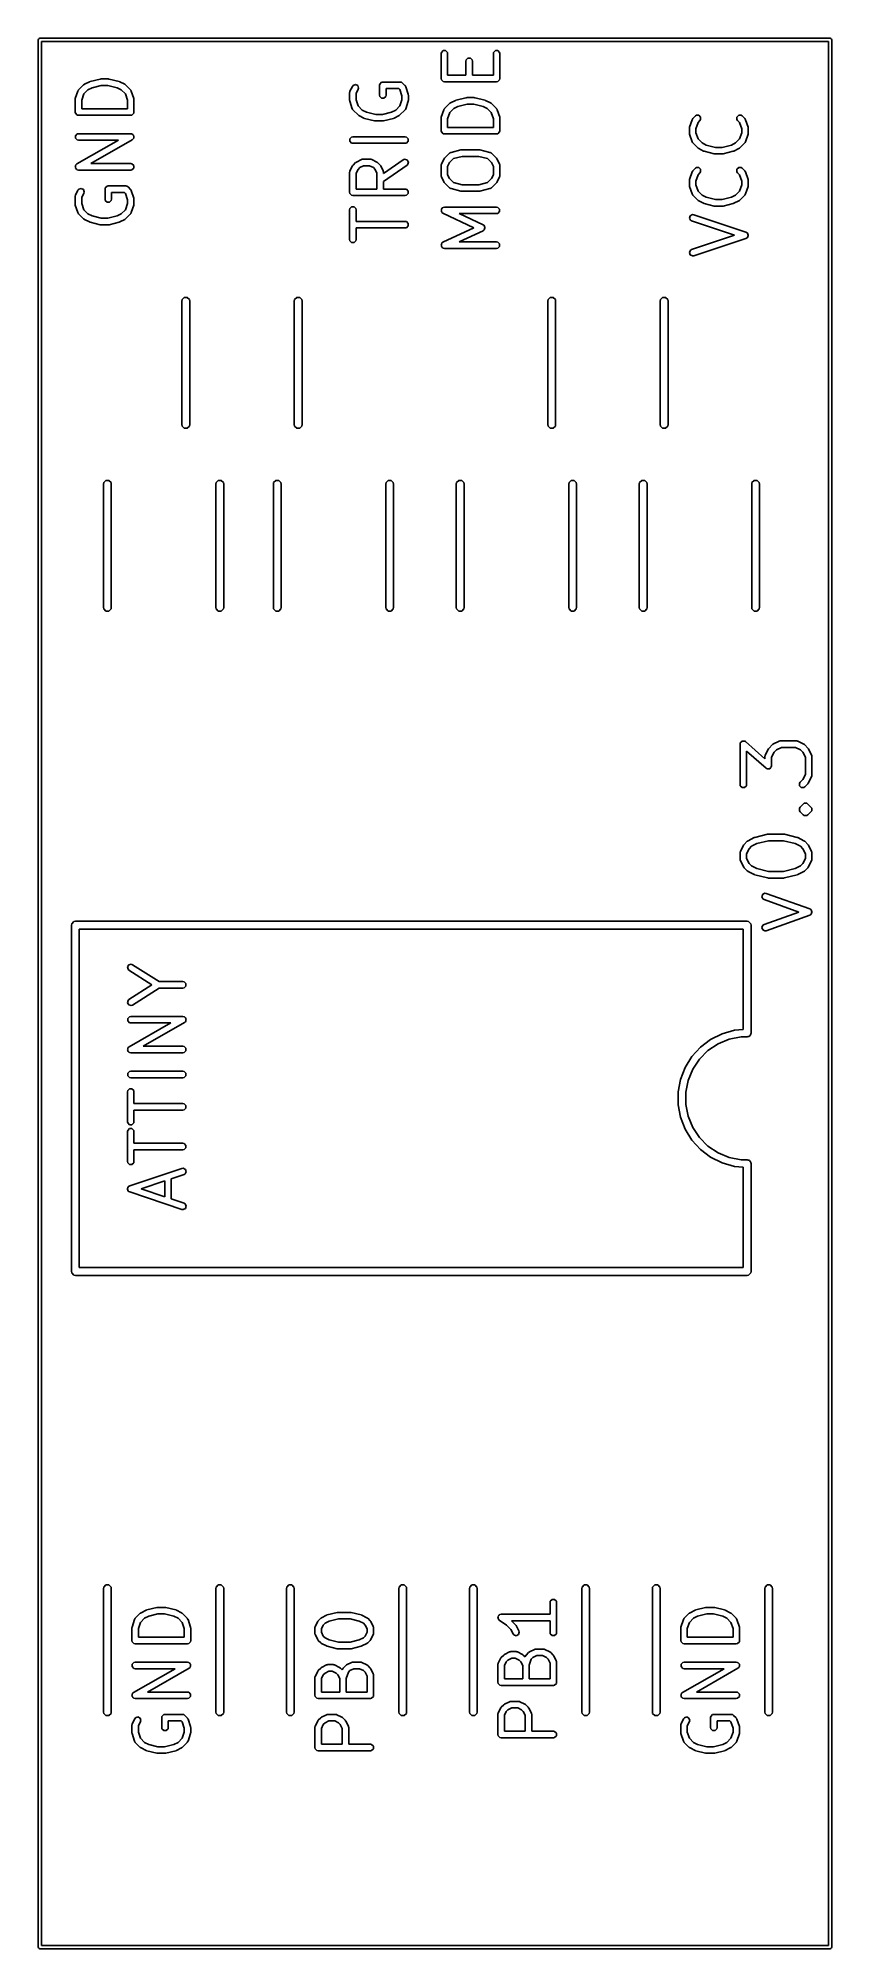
# Model space of a CAD drawing. Extents: x 131.9 to 144, y -91 to -61.8.
import ezdxf

# ---------------------------------------------------------------- set-up
doc = ezdxf.new("R2010")
doc.units = 0
doc.layers.add('BLACK', color=7, linetype='CONTINUOUS')

msp = doc.modelspace()

# ---------------------------------------------------------------- linework, layer by layer
at = {"layer": 'BLACK', "linetype": 'CONTINUOUS'}
for p, q in [((131.881736, -61.8), (131.883639, -61.790433)), ((131.881736, -91), (131.881736, -61.8)), ((131.883639, -61.790433), (131.897169, -61.776903)), ((131.897169, -61.776903), (131.906736, -61.775)), ((131.906736, -61.775), (144.000728, -61.775)), ((131.931736, -61.825), (131.931736, -90.975)), ((143.975728, -61.825), (131.931736, -61.825)), ((138.046895, -62.010401), (138.050701, -61.991267)), ((138.050701, -61.991267), (138.077761, -61.964207)), ((138.077761, -61.964207), (138.116029, -61.964207)), ((138.116029, -61.964207), (138.143089, -61.991267)), ((138.143089, -61.991267), (138.146895, -62.010401)), ((138.846895, -62.010401), (138.850701, -61.991267)), ((138.850701, -61.991267), (138.877761, -61.964207)), ((138.877761, -61.964207), (138.916029, -61.964207)), ((138.916029, -61.964207), (138.943089, -61.991267)), ((138.943089, -61.991267), (138.946895, -62.010401)), ((143.975728, -90.975), (143.975728, -61.825)), ((144.000728, -61.775), (144.010295, -61.776903)), ((144.010295, -61.776903), (144.023825, -61.790433)), ((144.023825, -61.790433), (144.025728, -61.8)), ((144.025728, -61.8), (144.025728, -91)), ((138.046895, -62.391353), (138.046895, -62.010401)), ((138.146895, -62.010401), (138.146895, -62.341353)), ((138.427847, -62.124687), (138.431653, -62.105553)), ((138.427847, -62.341353), (138.427847, -62.124687)), ((138.431653, -62.105553), (138.458713, -62.078493)), ((138.458713, -62.078493), (138.496981, -62.078493)), ((138.496981, -62.078493), (138.524041, -62.105553)), ((138.524041, -62.105553), (138.527847, -62.124687)), ((138.527847, -62.124687), (138.527847, -62.341353)), ((138.846895, -62.341353), (138.846895, -62.010401)), ((138.946895, -62.010401), (138.946895, -62.391353)), ((132.449461, -62.699352), (132.487556, -62.585066)), ((132.487556, -62.585066), (132.488796, -62.58289)), ((132.488796, -62.581743), (132.493246, -62.575082)), ((132.488796, -62.58289), (132.488796, -62.581743)), ((132.493246, -62.575082), (132.497217, -62.568117)), ((132.497217, -62.568117), (132.498244, -62.567603)), ((132.498244, -62.567603), (132.499635, -62.565522)), ((132.499635, -62.565522), (132.575825, -62.489332)), ((132.575825, -62.489332), (132.582491, -62.484877)), ((132.640797, -62.565779), (132.578691, -62.627885)), ((132.582491, -62.484877), (132.58882, -62.479966)), ((132.58882, -62.479966), (132.665011, -62.44187)), ((132.704821, -62.533768), (132.640797, -62.565779)), ((132.665011, -62.44187), (132.670293, -62.440423)), ((132.670293, -62.440423), (132.675244, -62.438085)), ((132.675244, -62.438085), (132.827625, -62.399989)), ((132.845907, -62.498496), (132.704821, -62.533768)), ((132.827625, -62.399989), (132.833742, -62.399691)), ((132.833742, -62.399691), (132.839752, -62.398496)), ((132.839752, -62.398496), (132.954038, -62.398496)), ((132.947883, -62.498496), (132.845907, -62.498496)), ((133.088967, -62.533767), (132.947883, -62.498496)), ((132.954038, -62.398496), (132.960047, -62.399691)), ((132.960047, -62.399691), (132.966165, -62.399989)), ((132.966165, -62.399989), (133.118546, -62.438085)), ((133.15299, -62.565779), (133.088967, -62.533767)), ((133.118546, -62.438085), (133.123498, -62.440424)), ((133.123498, -62.440424), (133.12878, -62.441871)), ((133.12878, -62.441871), (133.20497, -62.479966)), ((133.215099, -62.627887), (133.15299, -62.565779)), ((133.20497, -62.479966), (133.211298, -62.484877)), ((133.211298, -62.484877), (133.217964, -62.489331)), ((133.217964, -62.489331), (133.294155, -62.565522)), ((133.294155, -62.565522), (133.295545, -62.567603)), ((133.295545, -62.567603), (133.296573, -62.568117)), ((133.296573, -62.568117), (133.300543, -62.575082)), ((133.300543, -62.575082), (133.304994, -62.581743)), ((133.304994, -62.581743), (133.304994, -62.58289)), ((133.304994, -62.58289), (133.306234, -62.585066)), ((133.306234, -62.585066), (133.344329, -62.699352)), ((136.649137, -62.599128), (136.650701, -62.591267)), ((136.650701, -62.591267), (136.651512, -62.590455)), ((136.651512, -62.590455), (136.652174, -62.58804)), ((136.652174, -62.58804), (136.690269, -62.51185)), ((136.690269, -62.51185), (136.70223, -62.496438)), ((136.70223, -62.496438), (136.738535, -62.484337)), ((136.738535, -62.484337), (136.772763, -62.501451)), ((136.779711, -62.556572), (136.746895, -62.622204)), ((136.772763, -62.501451), (136.784864, -62.537756)), ((136.784864, -62.537756), (136.779711, -62.556572)), ((137.104038, -62.496115), (137.107844, -62.476981)), ((137.104038, -62.648496), (137.104038, -62.496115)), ((137.107844, -62.476981), (137.134904, -62.449921)), ((137.134904, -62.449921), (137.154038, -62.446115)), ((137.154038, -62.446115), (137.420704, -62.446115)), ((137.399994, -62.546115), (137.204038, -62.546115)), ((137.204038, -62.546115), (137.204038, -62.648496)), ((137.415098, -62.561219), (137.399994, -62.546115)), ((137.446895, -62.656609), (137.415098, -62.561219)), ((137.420704, -62.446115), (137.439838, -62.449921)), ((137.439838, -62.449921), (137.456059, -62.46076)), ((137.456059, -62.46076), (137.494155, -62.498856)), ((137.494155, -62.498856), (137.495545, -62.500937)), ((137.495545, -62.500937), (137.496573, -62.501451)), ((137.496573, -62.501451), (137.500543, -62.508416)), ((137.500543, -62.508416), (137.504994, -62.515077)), ((137.504994, -62.515077), (137.504994, -62.516224)), ((137.504994, -62.516224), (137.506234, -62.5184)), ((137.506234, -62.5184), (137.544329, -62.632685)), ((138.050701, -62.410487), (138.046895, -62.391353)), ((138.077761, -62.437547), (138.050701, -62.410487)), ((138.096895, -62.441353), (138.077761, -62.437547)), ((138.896895, -62.441353), (138.096895, -62.441353)), ((138.146895, -62.341353), (138.427847, -62.341353)), ((138.527847, -62.341353), (138.846895, -62.341353)), ((138.916029, -62.437547), (138.896895, -62.441353)), ((138.943089, -62.410487), (138.916029, -62.437547)), ((138.946895, -62.391353), (138.943089, -62.410487)), ((132.446895, -62.715163), (132.448458, -62.7073)), ((132.446895, -62.905639), (132.446895, -62.715163)), ((132.448458, -62.7073), (132.449461, -62.699352)), ((132.578691, -62.627885), (132.546895, -62.723275)), ((132.546895, -62.723275), (132.546895, -62.855639)), ((132.546895, -62.855639), (133.246895, -62.855639)), ((133.246895, -62.723275), (133.215099, -62.627887)), ((133.246895, -62.855639), (133.246895, -62.723275)), ((133.344329, -62.699352), (133.345331, -62.7073)), ((133.345331, -62.7073), (133.346895, -62.715163)), ((133.346895, -62.715163), (133.346895, -62.905639)), ((136.646895, -62.610401), (136.647383, -62.607944)), ((136.646895, -62.724687), (136.646895, -62.610401)), ((136.648458, -62.732549), (136.646895, -62.724687)), ((136.647021, -62.606856), (136.649137, -62.599128)), ((136.647383, -62.607944), (136.647021, -62.606856)), ((136.649461, -62.740498), (136.648458, -62.732549)), ((136.687556, -62.854784), (136.649461, -62.740498)), ((136.688796, -62.856959), (136.687556, -62.854784)), ((136.688796, -62.858107), (136.688796, -62.856959)), ((136.693246, -62.864767), (136.688796, -62.858107)), ((136.697217, -62.871733), (136.693246, -62.864767)), ((136.698244, -62.872246), (136.697217, -62.871733)), ((136.699635, -62.874328), (136.698244, -62.872246)), ((136.775825, -62.950518), (136.699635, -62.874328)), ((136.746895, -62.622204), (136.746895, -62.716574)), ((136.746895, -62.716574), (136.778691, -62.811964)), ((136.778691, -62.811964), (136.840797, -62.87407)), ((136.840797, -62.87407), (136.904821, -62.906081)), ((137.107844, -62.66763), (137.104038, -62.648496)), ((137.134904, -62.69469), (137.107844, -62.66763)), ((137.173172, -62.69469), (137.134904, -62.69469)), ((137.200232, -62.66763), (137.173172, -62.69469)), ((137.204038, -62.648496), (137.200232, -62.66763)), ((137.288967, -62.906082), (137.35299, -62.87407)), ((137.35299, -62.87407), (137.415099, -62.811962)), ((137.415099, -62.811962), (137.446895, -62.716574)), ((137.494155, -62.874328), (137.417964, -62.950519)), ((137.446895, -62.716574), (137.446895, -62.656609)), ((137.495545, -62.872246), (137.494155, -62.874328)), ((137.496573, -62.871733), (137.495545, -62.872246)), ((137.500543, -62.864767), (137.496573, -62.871733)), ((137.504994, -62.858107), (137.500543, -62.864767)), ((137.506234, -62.854784), (137.504994, -62.856959)), ((137.504994, -62.856959), (137.504994, -62.858107)), ((137.544329, -62.740498), (137.506234, -62.854784)), ((137.544329, -62.632685), (137.545331, -62.640633)), ((137.545331, -62.732549), (137.544329, -62.740498)), ((137.545331, -62.640633), (137.546895, -62.648496)), ((137.546895, -62.724687), (137.545331, -62.732549)), ((137.546895, -62.648496), (137.546895, -62.724687)), ((138.049461, -62.985066), (138.087556, -62.87078)), ((138.087556, -62.87078), (138.088796, -62.868604)), ((138.088796, -62.867457), (138.093246, -62.860796)), ((138.088796, -62.868604), (138.088796, -62.867457)), ((138.093246, -62.860796), (138.097217, -62.853831)), ((138.097217, -62.853831), (138.098244, -62.853317)), ((138.098244, -62.853317), (138.099635, -62.851236)), ((138.099635, -62.851236), (138.175825, -62.775046)), ((138.175825, -62.775046), (138.182491, -62.770591)), ((138.240797, -62.851493), (138.178691, -62.913599)), ((138.182491, -62.770591), (138.18882, -62.76568)), ((138.18882, -62.76568), (138.265011, -62.727584)), ((138.304821, -62.819482), (138.240797, -62.851493)), ((138.265011, -62.727584), (138.270293, -62.726137)), ((138.270293, -62.726137), (138.275244, -62.723799)), ((138.275244, -62.723799), (138.427625, -62.685703)), ((138.445907, -62.78421), (138.304821, -62.819482)), ((138.427625, -62.685703), (138.433742, -62.685405)), ((138.433742, -62.685405), (138.439752, -62.68421)), ((138.439752, -62.68421), (138.554038, -62.68421)), ((138.547883, -62.78421), (138.445907, -62.78421)), ((138.688967, -62.819481), (138.547883, -62.78421)), ((138.554038, -62.68421), (138.560047, -62.685405)), ((138.560047, -62.685405), (138.566165, -62.685703)), ((138.566165, -62.685703), (138.718546, -62.723799)), ((138.75299, -62.851493), (138.688967, -62.819481)), ((138.718546, -62.723799), (138.723498, -62.726138)), ((138.723498, -62.726138), (138.72878, -62.727585)), ((138.72878, -62.727585), (138.80497, -62.76568)), ((138.815099, -62.913601), (138.75299, -62.851493)), ((138.80497, -62.76568), (138.811298, -62.770591)), ((138.811298, -62.770591), (138.817964, -62.775045)), ((138.817964, -62.775045), (138.894155, -62.851236)), ((138.894155, -62.851236), (138.895545, -62.853317)), ((138.895545, -62.853317), (138.896573, -62.853831)), ((138.896573, -62.853831), (138.900543, -62.860796)), ((138.900543, -62.860796), (138.904994, -62.867457)), ((138.904994, -62.867457), (138.904994, -62.868604)), ((138.904994, -62.868604), (138.906234, -62.87078)), ((138.906234, -62.87078), (138.944329, -62.985066)), ((132.450701, -62.924773), (132.446895, -62.905639)), ((132.477761, -62.951833), (132.450701, -62.924773)), ((132.496895, -62.955639), (132.477761, -62.951833)), ((133.296895, -62.955639), (132.496895, -62.955639)), ((133.316029, -62.951833), (133.296895, -62.955639)), ((133.343089, -62.924773), (133.316029, -62.951833)), ((133.346895, -62.905639), (133.343089, -62.924773)), ((136.782491, -62.954972), (136.775825, -62.950518)), ((136.78882, -62.959884), (136.782491, -62.954972)), ((136.865011, -62.99798), (136.78882, -62.959884)), ((136.870293, -62.999426), (136.865011, -62.99798)), ((136.875244, -63.001765), (136.870293, -62.999426)), ((137.027625, -63.039861), (136.875244, -63.001765)), ((136.904821, -62.906081), (137.045907, -62.941354)), ((137.033742, -63.040158), (137.027625, -63.039861)), ((137.039752, -63.041354), (137.033742, -63.040158)), ((137.154038, -63.041354), (137.039752, -63.041354)), ((137.045907, -62.941354), (137.147883, -62.941354)), ((137.147883, -62.941354), (137.288967, -62.906082)), ((137.160047, -63.040158), (137.154038, -63.041354)), ((137.166165, -63.039861), (137.160047, -63.040158)), ((137.318546, -63.001765), (137.166165, -63.039861)), ((137.323498, -62.999425), (137.318546, -63.001765)), ((137.32878, -62.997979), (137.323498, -62.999425)), ((137.40497, -62.959884), (137.32878, -62.997979)), ((137.411298, -62.954972), (137.40497, -62.959884)), ((137.417964, -62.950519), (137.411298, -62.954972)), ((138.046895, -63.000877), (138.048458, -62.993014)), ((138.046895, -63.191353), (138.046895, -63.000877)), ((138.048458, -62.993014), (138.049461, -62.985066)), ((138.178691, -62.913599), (138.146895, -63.008989)), ((138.146895, -63.008989), (138.146895, -63.141353)), ((138.146895, -63.141353), (138.846895, -63.141353)), ((138.846895, -63.008989), (138.815099, -62.913601)), ((138.846895, -63.141353), (138.846895, -63.008989)), ((138.944329, -62.985066), (138.945331, -62.993014)), ((138.945331, -62.993014), (138.946895, -63.000877)), ((138.946895, -63.000877), (138.946895, -63.191353)), ((141.846895, -63.153258), (141.848458, -63.145395)), ((141.846895, -63.229449), (141.846895, -63.153258)), ((141.848458, -63.145395), (141.849461, -63.137447)), ((141.849461, -63.137447), (141.887556, -63.023162)), ((141.887556, -63.023162), (141.888796, -63.020986)), ((141.888796, -63.019839), (141.893249, -63.013173)), ((141.888796, -63.020986), (141.888796, -63.019839)), ((141.893249, -63.013173), (141.897217, -63.006213)), ((141.897217, -63.006213), (141.898242, -63.0057)), ((141.898242, -63.0057), (141.899634, -63.003618)), ((141.899634, -63.003618), (141.937729, -62.965522)), ((141.937729, -62.965522), (141.95395, -62.954684)), ((141.978691, -63.065982), (141.946895, -63.161371)), ((141.946895, -63.161371), (141.946895, -63.221336)), ((141.95395, -62.954684), (141.992219, -62.954683)), ((142.008441, -63.036232), (141.978691, -63.065982)), ((141.992219, -62.954683), (142.019278, -62.981742)), ((142.019279, -63.020011), (142.008441, -63.036232)), ((142.019278, -62.981742), (142.019279, -63.020011)), ((142.57451, -62.981743), (142.60157, -62.954683)), ((142.57451, -63.020011), (142.57451, -62.981743)), ((142.585349, -63.036232), (142.57451, -63.020011)), ((142.615098, -63.065981), (142.585349, -63.036232)), ((142.60157, -62.954683), (142.639838, -62.954683)), ((142.646895, -63.161371), (142.615098, -63.065981)), ((142.639838, -62.954683), (142.656059, -62.965522)), ((142.646895, -63.221336), (142.646895, -63.161371)), ((142.656059, -62.965522), (142.694155, -63.003618)), ((142.694155, -63.003618), (142.695545, -63.005699)), ((142.695545, -63.005699), (142.696573, -63.006213)), ((142.696573, -63.006213), (142.700543, -63.013178)), ((142.700543, -63.013178), (142.704994, -63.019839)), ((142.704994, -63.019839), (142.704994, -63.020986)), ((142.704994, -63.020986), (142.706234, -63.023162)), ((142.706234, -63.023162), (142.744329, -63.137447)), ((142.744329, -63.137447), (142.745331, -63.145395)), ((142.745331, -63.145395), (142.746895, -63.153258)), ((142.746895, -63.153258), (142.746895, -63.229449)), ((132.450701, -63.267457), (132.477761, -63.240397)), ((132.450701, -63.305725), (132.450701, -63.267457)), ((132.477761, -63.332785), (132.450701, -63.305725)), ((132.472088, -63.700322), (133.108617, -63.336591)), ((132.477761, -63.240397), (132.496895, -63.236591)), ((132.496895, -63.336591), (132.477761, -63.332785)), ((132.496895, -63.236591), (133.296895, -63.236591)), ((133.108617, -63.336591), (132.496895, -63.336591)), ((133.321702, -63.330003), (132.685173, -63.693734)), ((133.296895, -63.236591), (133.316029, -63.240397)), ((133.316029, -63.240397), (133.320883, -63.245251)), ((133.320883, -63.245251), (133.32751, -63.247059)), ((133.336427, -63.317205), (133.321702, -63.330003)), ((133.32751, -63.247059), (133.333935, -63.258303)), ((133.333935, -63.258303), (133.343089, -63.267457)), ((133.338233, -63.31058), (133.336427, -63.317205)), ((133.343089, -63.305725), (133.338233, -63.31058)), ((133.343089, -63.267457), (133.343089, -63.274322)), ((133.343089, -63.274322), (133.346496, -63.280285)), ((133.346496, -63.280285), (133.343089, -63.292777)), ((133.343089, -63.292777), (133.343089, -63.305725)), ((136.650701, -63.315076), (136.677761, -63.288016)), ((136.650701, -63.353344), (136.650701, -63.315076)), ((136.677761, -63.380404), (136.650701, -63.353344)), ((136.677761, -63.288016), (136.696895, -63.28421)), ((136.696895, -63.38421), (136.677761, -63.380404)), ((136.696895, -63.28421), (137.496895, -63.28421)), ((137.496895, -63.38421), (136.696895, -63.38421)), ((137.496895, -63.28421), (137.516029, -63.288016)), ((137.516029, -63.380404), (137.496895, -63.38421)), ((137.516029, -63.288016), (137.543089, -63.315076)), ((137.543089, -63.353344), (137.516029, -63.380404)), ((137.543089, -63.315076), (137.543089, -63.353344)), ((138.050701, -63.210487), (138.046895, -63.191353)), ((138.077761, -63.237547), (138.050701, -63.210487)), ((138.096895, -63.241353), (138.077761, -63.237547)), ((138.896895, -63.241353), (138.096895, -63.241353)), ((138.916029, -63.237547), (138.896895, -63.241353)), ((138.943089, -63.210487), (138.916029, -63.237547)), ((138.946895, -63.191353), (138.943089, -63.210487)), ((141.848458, -63.237311), (141.846895, -63.229449)), ((141.849461, -63.24526), (141.848458, -63.237311)), ((141.887556, -63.359546), (141.849461, -63.24526)), ((141.888796, -63.361721), (141.887556, -63.359546)), ((141.888796, -63.362869), (141.888796, -63.361721)), ((141.893246, -63.369529), (141.888796, -63.362869)), ((141.897217, -63.376495), (141.893246, -63.369529)), ((141.898244, -63.377008), (141.897217, -63.376495)), ((141.899635, -63.37909), (141.898244, -63.377008)), ((141.975825, -63.45528), (141.899635, -63.37909)), ((141.946895, -63.221336), (141.978691, -63.316726)), ((141.982491, -63.459734), (141.975825, -63.45528)), ((141.978691, -63.316726), (142.040797, -63.378832)), ((141.98882, -63.464646), (141.982491, -63.459734)), ((142.065011, -63.502742), (141.98882, -63.464646)), ((142.040797, -63.378832), (142.104821, -63.410843)), ((142.104821, -63.410843), (142.245907, -63.446116)), ((142.245907, -63.446116), (142.347883, -63.446116)), ((142.347883, -63.446116), (142.488967, -63.410844)), ((142.488967, -63.410844), (142.55299, -63.378832)), ((142.60497, -63.464646), (142.52878, -63.502741)), ((142.55299, -63.378832), (142.615099, -63.316724)), ((142.611298, -63.459734), (142.60497, -63.464646)), ((142.617964, -63.455281), (142.611298, -63.459734)), ((142.615099, -63.316724), (142.646895, -63.221336)), ((142.694155, -63.37909), (142.617964, -63.455281)), ((142.695545, -63.377008), (142.694155, -63.37909)), ((142.696573, -63.376495), (142.695545, -63.377008)), ((142.700543, -63.369529), (142.696573, -63.376495)), ((142.704994, -63.362869), (142.700543, -63.369529)), ((142.706234, -63.359546), (142.704994, -63.361721)), ((142.704994, -63.361721), (142.704994, -63.362869)), ((142.744329, -63.24526), (142.706234, -63.359546)), ((142.745331, -63.237311), (142.744329, -63.24526)), ((142.746895, -63.229449), (142.745331, -63.237311)), ((132.447294, -63.75004), (132.450701, -63.737547)), ((132.450701, -63.756002), (132.447294, -63.75004)), ((132.450701, -63.7246), (132.455556, -63.719744)), ((132.450701, -63.737547), (132.450701, -63.7246)), ((132.450701, -63.762868), (132.450701, -63.756002)), ((132.459856, -63.772023), (132.450701, -63.762868)), ((132.455556, -63.719744), (132.457363, -63.71312)), ((132.457363, -63.71312), (132.472088, -63.700322)), ((132.685173, -63.693734), (133.296895, -63.693734)), ((133.296895, -63.693734), (133.316029, -63.69754)), ((133.316029, -63.69754), (133.343089, -63.7246)), ((133.343089, -63.762868), (133.316029, -63.789928)), ((133.343089, -63.7246), (133.343089, -63.762868)), ((136.652174, -63.807087), (136.690269, -63.730897)), ((136.690269, -63.730897), (136.695184, -63.724562)), ((136.695184, -63.724562), (136.699635, -63.717903)), ((136.699635, -63.717903), (136.737729, -63.679808)), ((136.737729, -63.679808), (136.744395, -63.675353)), ((136.744395, -63.675353), (136.750724, -63.670442)), ((136.750724, -63.670442), (136.826915, -63.632346)), ((136.802703, -63.756255), (136.776082, -63.782875)), ((136.861079, -63.727067), (136.802703, -63.756255)), ((136.826915, -63.632346), (136.82933, -63.631684)), ((136.82933, -63.631684), (136.830142, -63.630873)), ((136.830142, -63.630873), (136.838003, -63.629309)), ((136.838003, -63.629309), (136.845731, -63.627193)), ((136.845731, -63.627193), (136.846819, -63.627555)), ((136.846819, -63.627555), (136.849276, -63.627067)), ((136.849276, -63.627067), (136.963561, -63.627067)), ((136.951758, -63.727067), (136.861079, -63.727067)), ((137.010134, -63.756255), (136.951758, -63.727067)), ((136.963561, -63.627067), (136.966017, -63.627555)), ((136.966017, -63.627555), (136.967106, -63.627193)), ((136.967106, -63.627193), (136.974833, -63.629309)), ((136.974833, -63.629309), (136.982695, -63.630873)), ((136.982695, -63.630873), (136.983506, -63.631684)), ((136.983506, -63.631684), (136.985922, -63.632346)), ((136.985922, -63.632346), (137.062113, -63.670442)), ((137.036754, -63.782876), (137.010134, -63.756255)), ((137.062113, -63.670442), (137.068444, -63.675355)), ((137.068444, -63.675355), (137.075107, -63.679808)), ((137.075107, -63.679808), (137.113202, -63.717902)), ((137.113202, -63.717902), (137.117656, -63.724568)), ((137.117656, -63.724568), (137.122568, -63.730897)), ((137.122568, -63.730897), (137.160663, -63.807087)), ((137.165942, -63.847701), (137.468222, -63.636106)), ((137.525568, -63.718029), (137.165942, -63.969767)), ((137.468222, -63.636106), (137.486079, -63.628251)), ((137.486079, -63.628251), (137.523766, -63.634901)), ((137.523766, -63.634901), (137.545711, -63.666252)), ((137.53906, -63.703938), (137.525568, -63.718029)), ((137.545711, -63.666252), (137.53906, -63.703938)), ((138.046895, -63.724686), (138.047383, -63.722229)), ((138.046895, -63.877067), (138.046895, -63.724686)), ((138.047021, -63.721141), (138.049137, -63.713413)), ((138.047383, -63.722229), (138.047021, -63.721141)), ((138.049137, -63.713413), (138.050701, -63.705552)), ((138.050701, -63.705552), (138.051512, -63.70474)), ((138.051512, -63.70474), (138.052174, -63.702325)), ((138.052174, -63.702325), (138.090269, -63.626135)), ((138.090269, -63.626135), (138.09518, -63.619806)), ((138.09518, -63.619806), (138.099634, -63.613141)), ((138.099634, -63.613141), (138.175825, -63.53695)), ((138.176082, -63.678114), (138.146895, -63.736489)), ((138.146895, -63.736489), (138.146895, -63.865264)), ((138.175825, -63.53695), (138.180327, -63.533941)), ((138.236743, -63.617452), (138.176082, -63.678114)), ((138.180327, -63.533941), (138.181414, -63.532131)), ((138.181414, -63.532131), (138.186952, -63.529514)), ((138.186952, -63.529514), (138.192046, -63.526111)), ((138.192046, -63.526111), (138.194157, -63.526111)), ((138.194157, -63.526111), (138.199053, -63.523798)), ((138.199053, -63.523798), (138.351435, -63.485703)), ((138.369716, -63.58421), (138.236743, -63.617452)), ((138.351435, -63.485703), (138.357553, -63.485405)), ((138.357553, -63.485405), (138.363561, -63.48421)), ((138.363561, -63.48421), (138.630228, -63.48421)), ((138.624073, -63.58421), (138.369716, -63.58421)), ((138.757046, -63.617453), (138.624073, -63.58421)), ((138.630228, -63.48421), (138.636237, -63.485405)), ((138.636237, -63.485405), (138.642355, -63.485703)), ((138.642355, -63.485703), (138.794736, -63.523798)), ((138.817707, -63.678114), (138.757046, -63.617453)), ((138.794736, -63.523798), (138.799632, -63.526111)), ((138.799632, -63.526111), (138.801743, -63.526111)), ((138.801743, -63.526111), (138.806834, -63.529513)), ((138.806834, -63.529513), (138.812376, -63.532131)), ((138.812376, -63.532131), (138.813462, -63.533942)), ((138.813462, -63.533942), (138.817964, -63.53695)), ((138.846895, -63.736489), (138.817707, -63.678114)), ((138.817964, -63.53695), (138.894155, -63.61314)), ((138.846895, -63.865264), (138.846895, -63.736489)), ((138.894155, -63.61314), (138.898609, -63.619806)), ((138.898609, -63.619806), (138.903521, -63.626135)), ((138.903521, -63.626135), (138.941616, -63.702325)), ((138.941616, -63.702325), (138.942277, -63.70474)), ((138.942277, -63.70474), (138.943089, -63.705552)), ((138.943089, -63.705552), (138.944652, -63.713413)), ((138.944652, -63.713413), (138.946769, -63.721141)), ((138.946769, -63.721141), (138.946406, -63.722229)), ((138.946406, -63.722229), (138.946895, -63.724686)), ((138.946895, -63.724686), (138.946895, -63.877067)), ((141.937729, -63.765522), (141.95395, -63.754684)), ((141.95395, -63.754684), (141.992219, -63.754683)), ((141.992219, -63.754683), (142.019278, -63.781742)), ((142.070293, -63.504188), (142.065011, -63.502742)), ((142.075244, -63.506527), (142.070293, -63.504188)), ((142.227625, -63.544623), (142.075244, -63.506527)), ((142.233742, -63.54492), (142.227625, -63.544623)), ((142.239752, -63.546116), (142.233742, -63.54492)), ((142.354038, -63.546116), (142.239752, -63.546116)), ((142.360047, -63.54492), (142.354038, -63.546116)), ((142.366165, -63.544623), (142.360047, -63.54492)), ((142.518546, -63.506527), (142.366165, -63.544623)), ((142.523498, -63.504187), (142.518546, -63.506527)), ((142.52878, -63.502741), (142.523498, -63.504187)), ((142.57451, -63.781743), (142.60157, -63.754683)), ((142.60157, -63.754683), (142.639838, -63.754683)), ((142.639838, -63.754683), (142.656059, -63.765522)), ((132.466281, -63.783266), (132.459856, -63.772023)), ((132.472905, -63.785072), (132.466281, -63.783266)), ((132.477761, -63.789928), (132.472905, -63.785072)), ((132.496895, -63.793734), (132.477761, -63.789928)), ((133.296895, -63.793734), (132.496895, -63.793734)), ((132.907844, -64.067457), (132.934904, -64.040397)), ((132.934904, -64.040397), (132.954038, -64.036591)), ((132.954038, -64.036591), (133.220704, -64.036591)), ((133.220704, -64.036591), (133.239838, -64.040397)), ((133.239838, -64.040397), (133.256059, -64.051236)), ((133.256059, -64.051236), (133.294155, -64.089332)), ((133.316029, -63.789928), (133.296895, -63.793734)), ((136.646895, -63.829448), (136.647383, -63.826991)), ((136.646895, -64.13421), (136.646895, -63.829448)), ((136.647021, -63.825903), (136.649137, -63.818175)), ((136.647383, -63.826991), (136.647021, -63.825903)), ((136.649137, -63.818175), (136.650701, -63.810314)), ((136.650701, -63.810314), (136.651512, -63.809502)), ((136.651512, -63.809502), (136.652174, -63.807087)), ((136.776082, -63.782875), (136.746895, -63.841251)), ((136.746895, -63.841251), (136.746895, -64.08421)), ((137.065942, -63.841251), (137.036754, -63.782876)), ((137.065942, -64.08421), (137.065942, -63.841251)), ((137.160663, -63.807087), (137.161324, -63.809502)), ((137.161324, -63.809502), (137.162136, -63.810314)), ((137.162136, -63.810314), (137.163699, -63.818175)), ((137.163699, -63.818175), (137.165816, -63.825903)), ((137.165816, -63.825903), (137.165453, -63.826991)), ((137.165453, -63.826991), (137.165942, -63.829448)), ((137.165942, -63.829448), (137.165942, -63.847701)), ((137.165942, -63.969767), (137.165942, -64.08421)), ((138.047383, -63.879523), (138.046895, -63.877067)), ((138.047021, -63.880611), (138.047383, -63.879523)), ((138.049136, -63.888335), (138.047021, -63.880611)), ((138.050701, -63.896201), (138.049136, -63.888335)), ((138.051512, -63.897012), (138.050701, -63.896201)), ((138.052174, -63.899427), (138.051512, -63.897012)), ((138.090269, -63.975619), (138.052174, -63.899427)), ((138.095182, -63.98195), (138.090269, -63.975619)), ((138.099635, -63.988613), (138.095182, -63.98195)), ((138.175825, -64.064803), (138.099635, -63.988613)), ((138.146895, -63.865264), (138.176083, -63.923641)), ((138.176083, -63.923641), (138.236741, -63.984299)), ((138.236741, -63.984299), (138.369716, -64.017544)), ((138.369716, -64.017544), (138.624073, -64.017544)), ((138.624073, -64.017544), (138.757046, -63.9843)), ((138.757046, -63.9843), (138.817708, -63.923638)), ((138.817708, -63.923638), (138.846895, -63.865264)), ((138.894155, -63.988613), (138.817964, -64.064804)), ((138.898609, -63.981946), (138.894155, -63.988613)), ((138.903521, -63.975618), (138.898609, -63.981946)), ((138.941617, -63.899427), (138.903521, -63.975618)), ((138.942278, -63.897011), (138.941617, -63.899427)), ((138.943089, -63.896201), (138.942278, -63.897011)), ((138.944652, -63.88834), (138.943089, -63.896201)), ((138.946769, -63.880611), (138.944652, -63.88834)), ((138.946895, -63.877067), (138.946406, -63.879523)), ((138.946406, -63.879523), (138.946769, -63.880611)), ((141.846895, -63.953258), (141.848458, -63.945395)), ((141.846895, -64.029449), (141.846895, -63.953258)), ((141.848458, -64.037311), (141.846895, -64.029449)), ((141.848458, -63.945395), (141.849461, -63.937447)), ((141.849461, -64.04526), (141.848458, -64.037311)), ((141.849461, -63.937447), (141.887556, -63.823162)), ((141.887556, -64.159546), (141.849461, -64.04526)), ((141.887556, -63.823162), (141.888796, -63.820986)), ((141.888796, -63.819839), (141.893249, -63.813173)), ((141.888796, -63.820986), (141.888796, -63.819839)), ((141.893249, -63.813173), (141.897217, -63.806213)), ((141.897217, -63.806213), (141.898242, -63.8057)), ((141.898242, -63.8057), (141.899634, -63.803618)), ((141.899634, -63.803618), (141.937729, -63.765522)), ((141.978691, -63.865982), (141.946895, -63.961371)), ((141.946895, -63.961371), (141.946895, -64.021336)), ((141.946895, -64.021336), (141.978691, -64.116726)), ((142.008441, -63.836232), (141.978691, -63.865982)), ((142.019279, -63.820011), (142.008441, -63.836232)), ((142.019278, -63.781742), (142.019279, -63.820011)), ((142.57451, -63.820011), (142.57451, -63.781743)), ((142.585349, -63.836232), (142.57451, -63.820011)), ((142.615098, -63.865981), (142.585349, -63.836232)), ((142.646895, -63.961371), (142.615098, -63.865981)), ((142.615099, -64.116724), (142.646895, -64.021336)), ((142.646895, -64.021336), (142.646895, -63.961371)), ((142.656059, -63.765522), (142.694155, -63.803618)), ((142.694155, -63.803618), (142.695545, -63.805699)), ((142.695545, -63.805699), (142.696573, -63.806213)), ((142.696573, -63.806213), (142.700543, -63.813178)), ((142.700543, -63.813178), (142.704994, -63.819839)), ((142.704994, -63.819839), (142.704994, -63.820986)), ((142.704994, -63.820986), (142.706234, -63.823162)), ((142.706234, -63.823162), (142.744329, -63.937447)), ((142.744329, -64.04526), (142.706234, -64.159546)), ((142.744329, -63.937447), (142.745331, -63.945395)), ((142.745331, -64.037311), (142.744329, -64.04526)), ((142.745331, -63.945395), (142.746895, -63.953258)), ((142.746895, -64.029449), (142.745331, -64.037311)), ((142.746895, -63.953258), (142.746895, -64.029449)), ((132.446895, -64.200877), (132.447383, -64.19842)), ((132.446895, -64.315163), (132.446895, -64.200877)), ((132.448458, -64.323025), (132.446895, -64.315163)), ((132.447021, -64.197332), (132.449137, -64.189604)), ((132.447383, -64.19842), (132.447021, -64.197332)), ((132.449461, -64.330974), (132.448458, -64.323025)), ((132.449137, -64.189604), (132.450701, -64.181743)), ((132.487556, -64.44526), (132.449461, -64.330974)), ((132.450701, -64.181743), (132.451512, -64.180931)), ((132.451512, -64.180931), (132.452174, -64.178516)), ((132.452174, -64.178516), (132.490269, -64.102326)), ((132.490269, -64.102326), (132.50223, -64.086914)), ((132.50223, -64.086914), (132.538535, -64.074813)), ((132.538535, -64.074813), (132.572763, -64.091927)), ((132.579711, -64.147048), (132.546895, -64.21268)), ((132.546895, -64.21268), (132.546895, -64.30705)), ((132.546895, -64.30705), (132.578691, -64.40244)), ((132.572763, -64.091927), (132.584864, -64.128232)), ((132.584864, -64.128232), (132.579711, -64.147048)), ((132.904038, -64.086591), (132.907844, -64.067457)), ((132.904038, -64.238972), (132.904038, -64.086591)), ((132.907844, -64.258106), (132.904038, -64.238972)), ((132.934904, -64.285166), (132.907844, -64.258106)), ((132.973172, -64.285166), (132.934904, -64.285166)), ((133.000232, -64.258106), (132.973172, -64.285166)), ((133.004038, -64.238972), (133.000232, -64.258106)), ((133.199994, -64.136591), (133.004038, -64.136591)), ((133.004038, -64.136591), (133.004038, -64.238972)), ((133.215098, -64.151695), (133.199994, -64.136591)), ((133.246895, -64.247085), (133.215098, -64.151695)), ((133.215099, -64.402438), (133.246895, -64.30705)), ((133.246895, -64.30705), (133.246895, -64.247085)), ((133.294155, -64.089332), (133.295545, -64.091413)), ((133.295545, -64.091413), (133.296573, -64.091927)), ((133.296573, -64.091927), (133.300543, -64.098892)), ((133.300543, -64.098892), (133.304994, -64.105553)), ((133.304994, -64.105553), (133.304994, -64.1067)), ((133.304994, -64.1067), (133.306234, -64.108876)), ((133.306234, -64.108876), (133.344329, -64.223161)), ((133.344329, -64.330974), (133.306234, -64.44526)), ((133.344329, -64.223161), (133.345331, -64.231109)), ((133.345331, -64.323025), (133.344329, -64.330974)), ((133.345331, -64.231109), (133.346895, -64.238972)), ((133.346895, -64.315163), (133.345331, -64.323025)), ((133.346895, -64.238972), (133.346895, -64.315163)), ((136.650701, -64.153344), (136.646895, -64.13421)), ((136.677761, -64.180404), (136.650701, -64.153344)), ((136.696895, -64.18421), (136.677761, -64.180404)), ((137.496895, -64.18421), (136.696895, -64.18421)), ((136.746895, -64.08421), (137.065942, -64.08421)), ((137.165942, -64.08421), (137.496895, -64.08421)), ((137.496895, -64.08421), (137.516029, -64.088016)), ((137.516029, -64.180404), (137.496895, -64.18421)), ((137.516029, -64.088016), (137.543089, -64.115076)), ((137.543089, -64.153344), (137.516029, -64.180404)), ((137.543089, -64.115076), (137.543089, -64.153344)), ((138.180326, -64.06781), (138.175825, -64.064803)), ((138.181413, -64.069622), (138.180326, -64.06781)), ((138.186954, -64.072239), (138.181413, -64.069622)), ((138.192046, -64.075642), (138.186954, -64.072239)), ((138.194157, -64.075642), (138.192046, -64.075642)), ((138.199053, -64.077955), (138.194157, -64.075642)), ((138.351434, -64.116051), (138.199053, -64.077955)), ((138.357551, -64.116348), (138.351434, -64.116051)), ((138.363561, -64.117544), (138.357551, -64.116348)), ((138.630228, -64.117544), (138.363561, -64.117544)), ((138.636237, -64.116348), (138.630228, -64.117544)), ((138.642355, -64.116051), (138.636237, -64.116348)), ((138.794736, -64.077955), (138.642355, -64.116051)), ((138.799632, -64.075642), (138.794736, -64.077955)), ((138.801743, -64.075642), (138.799632, -64.075642)), ((138.806836, -64.072238), (138.801743, -64.075642)), ((138.812376, -64.069622), (138.806836, -64.072238)), ((138.813462, -64.067811), (138.812376, -64.069622)), ((138.817964, -64.064804), (138.813462, -64.067811)), ((141.888796, -64.161721), (141.887556, -64.159546)), ((141.888796, -64.162869), (141.888796, -64.161721)), ((141.893246, -64.169529), (141.888796, -64.162869)), ((141.897217, -64.176495), (141.893246, -64.169529)), ((141.898244, -64.177008), (141.897217, -64.176495)), ((141.899635, -64.17909), (141.898244, -64.177008)), ((141.975825, -64.25528), (141.899635, -64.17909)), ((141.982491, -64.259734), (141.975825, -64.25528)), ((141.978691, -64.116726), (142.040797, -64.178832)), ((141.98882, -64.264646), (141.982491, -64.259734)), ((142.065011, -64.302742), (141.98882, -64.264646)), ((142.040797, -64.178832), (142.104821, -64.210843)), ((142.070293, -64.304188), (142.065011, -64.302742)), ((142.075244, -64.306527), (142.070293, -64.304188)), ((142.227625, -64.344623), (142.075244, -64.306527)), ((142.104821, -64.210843), (142.245907, -64.246116)), ((142.233742, -64.34492), (142.227625, -64.344623)), ((142.239752, -64.346116), (142.233742, -64.34492)), ((142.354038, -64.346116), (142.239752, -64.346116)), ((142.245907, -64.246116), (142.347883, -64.246116)), ((142.347883, -64.246116), (142.488967, -64.210844)), ((142.360047, -64.34492), (142.354038, -64.346116)), ((142.366165, -64.344623), (142.360047, -64.34492)), ((142.518546, -64.306527), (142.366165, -64.344623)), ((142.488967, -64.210844), (142.55299, -64.178832)), ((142.523498, -64.304187), (142.518546, -64.306527)), ((142.52878, -64.302741), (142.523498, -64.304187)), ((142.60497, -64.264646), (142.52878, -64.302741)), ((142.55299, -64.178832), (142.615099, -64.116724)), ((142.611298, -64.259734), (142.60497, -64.264646)), ((142.617964, -64.255281), (142.611298, -64.259734)), ((142.694155, -64.17909), (142.617964, -64.255281)), ((142.695545, -64.177008), (142.694155, -64.17909)), ((142.696573, -64.176495), (142.695545, -64.177008)), ((142.700543, -64.169529), (142.696573, -64.176495)), ((142.704994, -64.162869), (142.700543, -64.169529)), ((142.706234, -64.159546), (142.704994, -64.161721)), ((142.704994, -64.161721), (142.704994, -64.162869)), ((132.488796, -64.447435), (132.487556, -64.44526)), ((132.488796, -64.448583), (132.488796, -64.447435)), ((132.493246, -64.455243), (132.488796, -64.448583)), ((132.497217, -64.462209), (132.493246, -64.455243)), ((132.498244, -64.462722), (132.497217, -64.462209)), ((132.499635, -64.464804), (132.498244, -64.462722)), ((132.575825, -64.540994), (132.499635, -64.464804)), ((132.582491, -64.545448), (132.575825, -64.540994)), ((132.578691, -64.40244), (132.640797, -64.464546)), ((132.58882, -64.55036), (132.582491, -64.545448)), ((132.665011, -64.588456), (132.58882, -64.55036)), ((132.640797, -64.464546), (132.704821, -64.496557)), ((132.670293, -64.589902), (132.665011, -64.588456)), ((132.675244, -64.592241), (132.670293, -64.589902)), ((132.827625, -64.630337), (132.675244, -64.592241)), ((132.704821, -64.496557), (132.845907, -64.53183)), ((132.833742, -64.630634), (132.827625, -64.630337)), ((132.839752, -64.63183), (132.833742, -64.630634)), ((132.954038, -64.63183), (132.839752, -64.63183)), ((132.845907, -64.53183), (132.947883, -64.53183)), ((132.947883, -64.53183), (133.088967, -64.496558)), ((132.960047, -64.630634), (132.954038, -64.63183)), ((132.966165, -64.630337), (132.960047, -64.630634)), ((133.118546, -64.592241), (132.966165, -64.630337)), ((133.088967, -64.496558), (133.15299, -64.464546)), ((133.123498, -64.589901), (133.118546, -64.592241)), ((133.12878, -64.588455), (133.123498, -64.589901)), ((133.20497, -64.55036), (133.12878, -64.588455)), ((133.15299, -64.464546), (133.215099, -64.402438)), ((133.211298, -64.545448), (133.20497, -64.55036)), ((133.217964, -64.540995), (133.211298, -64.545448)), ((133.294155, -64.464804), (133.217964, -64.540995)), ((133.295545, -64.462722), (133.294155, -64.464804)), ((133.296573, -64.462209), (133.295545, -64.462722)), ((133.300543, -64.455243), (133.296573, -64.462209)), ((133.304994, -64.448583), (133.300543, -64.455243)), ((133.306234, -64.44526), (133.304994, -64.447435)), ((133.304994, -64.447435), (133.304994, -64.448583)), ((136.646895, -64.400877), (136.650701, -64.381743)), ((136.646895, -64.85802), (136.646895, -64.400877)), ((136.650701, -64.381743), (136.677761, -64.354683)), ((136.677761, -64.354683), (136.716029, -64.354683)), ((136.716029, -64.354683), (136.743089, -64.381743)), ((136.743089, -64.381743), (136.746895, -64.400877)), ((136.746895, -64.400877), (136.746895, -64.579449)), ((136.746895, -64.579449), (137.496895, -64.579449)), ((137.496895, -64.579449), (137.516029, -64.583255)), ((137.516029, -64.583255), (137.543089, -64.610315)), ((137.543089, -64.610315), (137.543089, -64.648583)), ((138.046943, -64.408205), (138.050701, -64.400152)), ((138.050701, -64.418539), (138.046943, -64.408205)), ((138.050701, -64.391267), (138.058475, -64.383492)), ((138.050701, -64.400152), (138.050701, -64.391267)), ((138.050701, -64.429535), (138.050701, -64.418539)), ((138.056983, -64.435817), (138.050701, -64.429535)), ((138.060021, -64.44417), (138.056983, -64.435817)), ((138.058475, -64.383492), (138.063126, -64.373527)), ((138.075751, -64.45571), (138.060021, -64.44417)), ((138.063126, -64.373527), (138.071478, -64.370489)), ((138.071478, -64.370489), (138.077761, -64.364207)), ((138.550088, -64.677067), (138.075751, -64.45571)), ((138.077761, -64.364207), (138.096895, -64.360401)), ((138.096895, -64.360401), (138.896895, -64.360401)), ((138.896895, -64.460401), (138.322272, -64.460401)), ((138.322272, -64.460401), (138.689467, -64.631759)), ((138.689467, -64.631759), (138.699856, -64.639381)), ((138.699856, -64.639381), (138.702092, -64.640194)), ((138.702092, -64.640194), (138.702678, -64.641451)), ((138.702678, -64.641451), (138.705197, -64.643299)), ((138.896895, -64.360401), (138.916029, -64.364207)), ((138.916029, -64.456595), (138.896895, -64.460401)), ((138.916029, -64.364207), (138.943089, -64.391267)), ((138.943089, -64.429535), (138.916029, -64.456595)), ((138.943089, -64.391267), (138.943089, -64.429535)), ((141.847021, -64.528231), (141.859122, -64.491927)), ((141.864135, -64.56246), (141.847021, -64.528231)), ((141.859122, -64.491927), (141.893351, -64.474813)), ((141.881084, -64.572121), (141.864135, -64.56246)), ((142.538781, -64.791352), (141.881084, -64.572121)), ((141.893351, -64.474813), (141.912706, -64.477253)), ((141.912706, -64.477253), (142.712707, -64.743919)), ((136.650701, -64.877154), (136.646895, -64.85802)), ((136.677761, -64.904214), (136.650701, -64.877154)), ((136.716029, -64.904214), (136.677761, -64.904214)), ((136.743089, -64.877154), (136.716029, -64.904214)), ((136.746895, -64.85802), (136.743089, -64.877154)), ((137.496895, -64.679449), (136.746895, -64.679449)), ((136.746895, -64.679449), (136.746895, -64.85802)), ((137.516029, -64.675643), (137.496895, -64.679449)), ((137.543089, -64.648583), (137.516029, -64.675643)), ((138.050701, -64.9246), (138.056983, -64.918317)), ((138.050701, -64.935595), (138.050701, -64.9246)), ((138.056983, -64.918317), (138.060021, -64.909965)), ((138.060021, -64.909965), (138.075751, -64.898425)), ((138.075751, -64.898425), (138.550088, -64.677067)), ((138.689468, -64.722377), (138.322273, -64.893734)), ((138.322273, -64.893734), (138.896895, -64.893734)), ((138.699857, -64.714754), (138.689468, -64.722377)), ((138.702092, -64.713942), (138.699857, -64.714754)), ((138.702678, -64.712684), (138.702092, -64.713942)), ((138.705197, -64.710837), (138.702678, -64.712684)), ((138.705197, -64.643299), (138.711041, -64.659371)), ((138.711041, -64.694764), (138.705197, -64.710837)), ((138.711041, -64.659371), (138.718275, -64.674872)), ((138.718275, -64.679264), (138.711041, -64.694764)), ((138.718275, -64.674872), (138.717476, -64.677068)), ((138.717476, -64.677068), (138.718275, -64.679264)), ((138.896895, -64.893734), (138.916029, -64.89754)), ((138.916029, -64.89754), (138.943089, -64.9246)), ((138.943089, -64.9246), (138.943089, -64.962868)), ((141.881084, -65.010586), (142.538781, -64.791352)), ((142.712706, -64.838787), (141.912706, -65.105454)), ((142.729655, -64.829126), (142.712706, -64.838787)), ((142.712707, -64.743919), (142.729655, -64.75358)), ((142.729655, -64.75358), (142.731325, -64.756922)), ((142.731325, -64.825783), (142.729655, -64.829126)), ((142.731325, -64.756922), (142.734668, -64.758593)), ((142.734668, -64.824113), (142.731325, -64.825783)), ((142.734668, -64.758593), (142.739681, -64.773632)), ((142.739681, -64.809073), (142.734668, -64.824113)), ((142.739681, -64.773632), (142.746769, -64.787809)), ((142.746769, -64.794897), (142.739681, -64.809073)), ((142.746769, -64.787809), (142.745587, -64.791353)), ((142.745587, -64.791353), (142.746769, -64.794897)), ((138.046943, -64.94593), (138.050701, -64.935595)), ((138.050701, -64.953982), (138.046943, -64.94593)), ((138.050701, -64.962868), (138.050701, -64.953982)), ((138.058475, -64.970642), (138.050701, -64.962868)), ((138.063126, -64.980608), (138.058475, -64.970642)), ((138.071478, -64.983645), (138.063126, -64.980608)), ((138.077761, -64.989928), (138.071478, -64.983645)), ((138.096895, -64.993734), (138.077761, -64.989928)), ((138.896895, -64.993734), (138.096895, -64.993734)), ((138.916029, -64.989928), (138.896895, -64.993734)), ((138.943089, -64.962868), (138.916029, -64.989928)), ((141.847021, -65.054476), (141.864135, -65.020247)), ((141.859122, -65.09078), (141.847021, -65.054476)), ((141.893351, -65.107894), (141.859122, -65.09078)), ((141.864135, -65.020247), (141.881084, -65.010586)), ((141.912706, -65.105454), (141.893351, -65.107894)), ((134.08, -65.8), (134.084567, -65.777039)), ((134.08, -67.69), (134.08, -65.8)), ((134.084567, -65.777039), (134.117039, -65.744567)), ((134.117039, -65.744567), (134.162961, -65.744567)), ((134.162961, -65.744567), (134.195433, -65.777039)), ((134.195433, -65.777039), (134.2, -65.8)), ((134.2, -65.8), (134.2, -67.69)), ((135.8, -65.8), (135.804567, -65.777039)), ((135.8, -67.69), (135.8, -65.8)), ((135.804567, -65.777039), (135.837039, -65.744567)), ((135.837039, -65.744567), (135.882961, -65.744567)), ((135.882961, -65.744567), (135.915433, -65.777039)), ((135.915433, -65.777039), (135.92, -65.8)), ((135.92, -65.8), (135.92, -67.69)), ((139.68, -65.8), (139.684567, -65.777039)), ((139.68, -67.69), (139.68, -65.8)), ((139.684567, -65.777039), (139.717039, -65.744567)), ((139.717039, -65.744567), (139.762961, -65.744567)), ((139.762961, -65.744567), (139.795433, -65.777039)), ((139.795433, -65.777039), (139.8, -65.8)), ((139.8, -65.8), (139.8, -67.69)), ((141.4, -65.8), (141.404567, -65.777039)), ((141.4, -67.69), (141.4, -65.8)), ((141.404567, -65.777039), (141.437039, -65.744567)), ((141.437039, -65.744567), (141.482961, -65.744567)), ((141.482961, -65.744567), (141.515433, -65.777039)), ((141.515433, -65.777039), (141.52, -65.8)), ((141.52, -65.8), (141.52, -67.69)), ((134.084567, -67.712961), (134.08, -67.69)), ((134.117039, -67.745433), (134.084567, -67.712961)), ((134.162961, -67.745433), (134.117039, -67.745433)), ((134.195433, -67.712961), (134.162961, -67.745433)), ((134.2, -67.69), (134.195433, -67.712961)), ((135.804567, -67.712961), (135.8, -67.69)), ((135.837039, -67.745433), (135.804567, -67.712961)), ((135.882961, -67.745433), (135.837039, -67.745433)), ((135.915433, -67.712961), (135.882961, -67.745433)), ((135.92, -67.69), (135.915433, -67.712961)), ((139.684567, -67.712961), (139.68, -67.69)), ((139.717039, -67.745433), (139.684567, -67.712961)), ((139.762961, -67.745433), (139.717039, -67.745433)), ((139.795433, -67.712961), (139.762961, -67.745433)), ((139.8, -67.69), (139.795433, -67.712961)), ((141.404567, -67.712961), (141.4, -67.69)), ((141.437039, -67.745433), (141.404567, -67.712961)), ((141.482961, -67.745433), (141.437039, -67.745433)), ((141.515433, -67.712961), (141.482961, -67.745433)), ((141.52, -67.69), (141.515433, -67.712961)), ((132.88, -68.6), (132.884567, -68.577039)), ((132.88, -70.49), (132.88, -68.6)), ((132.884567, -68.577039), (132.917039, -68.544567)), ((132.917039, -68.544567), (132.962961, -68.544567)), ((132.962961, -68.544567), (132.995433, -68.577039)), ((132.995433, -68.577039), (133, -68.6)), ((133, -68.6), (133, -70.49)), ((134.6, -68.6), (134.604567, -68.577039)), ((134.6, -70.49), (134.6, -68.6)), ((134.604567, -68.577039), (134.637039, -68.544567)), ((134.637039, -68.544567), (134.682961, -68.544567)), ((134.682961, -68.544567), (134.715433, -68.577039)), ((134.715433, -68.577039), (134.72, -68.6)), ((134.72, -68.6), (134.72, -70.49)), ((135.48, -68.6), (135.484567, -68.577039)), ((135.48, -70.49), (135.48, -68.6)), ((135.484567, -68.577039), (135.517039, -68.544567)), ((135.517039, -68.544567), (135.562961, -68.544567)), ((135.562961, -68.544567), (135.595433, -68.577039)), ((135.595433, -68.577039), (135.6, -68.6)), ((135.6, -68.6), (135.6, -70.49)), ((137.2, -68.6), (137.204567, -68.577039)), ((137.2, -70.49), (137.2, -68.6)), ((137.204567, -68.577039), (137.237039, -68.544567)), ((137.237039, -68.544567), (137.282961, -68.544567)), ((137.282961, -68.544567), (137.315433, -68.577039)), ((137.315433, -68.577039), (137.32, -68.6)), ((137.32, -68.6), (137.32, -70.49)), ((138.28, -68.6), (138.284567, -68.577039)), ((138.28, -70.49), (138.28, -68.6)), ((138.284567, -68.577039), (138.317039, -68.544567)), ((138.317039, -68.544567), (138.362961, -68.544567)), ((138.362961, -68.544567), (138.395433, -68.577039)), ((138.395433, -68.577039), (138.4, -68.6)), ((138.4, -68.6), (138.4, -70.49)), ((140, -68.6), (140.004567, -68.577039)), ((140, -70.49), (140, -68.6)), ((140.004567, -68.577039), (140.037039, -68.544567)), ((140.037039, -68.544567), (140.082961, -68.544567)), ((140.082961, -68.544567), (140.115433, -68.577039)), ((140.115433, -68.577039), (140.12, -68.6)), ((140.12, -68.6), (140.12, -70.49)), ((141.08, -68.6), (141.084567, -68.577039)), ((141.08, -70.49), (141.08, -68.6)), ((141.084567, -68.577039), (141.117039, -68.544567)), ((141.117039, -68.544567), (141.162961, -68.544567)), ((141.162961, -68.544567), (141.195433, -68.577039)), ((141.195433, -68.577039), (141.2, -68.6)), ((141.2, -68.6), (141.2, -70.49)), ((142.8, -68.6), (142.804567, -68.577039)), ((142.8, -70.49), (142.8, -68.6)), ((142.804567, -68.577039), (142.837039, -68.544567)), ((142.837039, -68.544567), (142.882961, -68.544567)), ((142.882961, -68.544567), (142.915433, -68.577039)), ((142.915433, -68.577039), (142.92, -68.6)), ((142.92, -68.6), (142.92, -70.49)), ((132.884567, -70.512961), (132.88, -70.49)), ((133, -70.49), (132.995433, -70.512961)), ((134.604567, -70.512961), (134.6, -70.49)), ((134.72, -70.49), (134.715433, -70.512961)), ((135.484567, -70.512961), (135.48, -70.49)), ((135.6, -70.49), (135.595433, -70.512961)), ((137.204567, -70.512961), (137.2, -70.49)), ((137.32, -70.49), (137.315433, -70.512961)), ((138.284567, -70.512961), (138.28, -70.49)), ((138.4, -70.49), (138.395433, -70.512961)), ((140.004567, -70.512961), (140, -70.49)), ((140.12, -70.49), (140.115433, -70.512961)), ((141.084567, -70.512961), (141.08, -70.49)), ((141.2, -70.49), (141.195433, -70.512961)), ((142.804567, -70.512961), (142.8, -70.49)), ((142.92, -70.49), (142.915433, -70.512961)), ((132.917039, -70.545433), (132.884567, -70.512961)), ((132.962961, -70.545433), (132.917039, -70.545433)), ((132.995433, -70.512961), (132.962961, -70.545433)), ((134.637039, -70.545433), (134.604567, -70.512961)), ((134.682961, -70.545433), (134.637039, -70.545433)), ((134.715433, -70.512961), (134.682961, -70.545433)), ((135.517039, -70.545433), (135.484567, -70.512961)), ((135.562961, -70.545433), (135.517039, -70.545433)), ((135.595433, -70.512961), (135.562961, -70.545433)), ((137.237039, -70.545433), (137.204567, -70.512961)), ((137.282961, -70.545433), (137.237039, -70.545433)), ((137.315433, -70.512961), (137.282961, -70.545433)), ((138.317039, -70.545433), (138.284567, -70.512961)), ((138.362961, -70.545433), (138.317039, -70.545433)), ((138.395433, -70.512961), (138.362961, -70.545433)), ((140.037039, -70.545433), (140.004567, -70.512961)), ((140.082961, -70.545433), (140.037039, -70.545433)), ((140.115433, -70.512961), (140.082961, -70.545433)), ((141.117039, -70.545433), (141.084567, -70.512961)), ((141.162961, -70.545433), (141.117039, -70.545433)), ((141.195433, -70.512961), (141.162961, -70.545433)), ((142.837039, -70.545433), (142.804567, -70.512961)), ((142.882961, -70.545433), (142.837039, -70.545433)), ((142.915433, -70.512961), (142.882961, -70.545433)), ((142.638665, -72.550255), (142.650254, -72.537011)), ((142.650254, -72.537011), (142.652028, -72.536892)), ((142.652028, -72.536892), (142.653285, -72.535636)), ((142.653285, -72.535636), (142.670884, -72.535636)), ((142.670884, -72.535636), (142.688438, -72.534466)), ((142.688438, -72.534466), (142.69047, -72.535636)), ((142.69047, -72.535636), (142.691553, -72.535636)), ((142.691553, -72.535636), (142.693023, -72.537106)), ((142.693023, -72.537106), (142.705344, -72.544201)), ((143.126248, -72.584728), (143.221486, -72.537109)), ((143.221486, -72.537109), (143.223901, -72.536447)), ((143.223901, -72.536447), (143.224713, -72.535636)), ((143.224713, -72.535636), (143.232574, -72.534072)), ((143.232574, -72.534072), (143.240302, -72.531956)), ((143.240302, -72.531956), (143.24139, -72.532318)), ((143.24139, -72.532318), (143.243847, -72.53183)), ((143.243847, -72.53183), (143.481942, -72.53183)), ((143.481942, -72.53183), (143.484398, -72.532318)), ((143.484398, -72.532318), (143.485487, -72.531956)), ((143.485487, -72.531956), (143.493214, -72.534072)), ((143.493214, -72.534072), (143.501076, -72.535636)), ((143.501076, -72.535636), (143.501887, -72.536447)), ((143.501887, -72.536447), (143.504303, -72.537109)), ((143.504303, -72.537109), (143.59954, -72.584727)), ((142.622419, -72.58183), (142.625193, -72.567883)), ((142.622419, -73.200877), (142.622419, -72.58183)), ((142.625055, -72.565811), (142.625767, -72.564996)), ((142.625193, -72.567883), (142.625055, -72.565811)), ((142.625767, -72.564996), (142.626225, -72.562696)), ((142.626225, -72.562696), (142.638665, -72.550255)), ((142.705344, -72.544201), (143.003371, -72.804974)), ((143.020446, -72.952792), (142.722419, -72.692018)), ((142.722419, -72.692018), (142.722419, -73.200877)), ((143.003371, -72.772306), (143.003859, -72.769849)), ((143.003371, -72.804974), (143.003371, -72.772306)), ((143.003497, -72.768761), (143.005613, -72.761033)), ((143.003859, -72.769849), (143.003497, -72.768761)), ((143.005613, -72.761033), (143.007177, -72.753172)), ((143.007177, -72.753172), (143.007988, -72.75236)), ((143.007988, -72.75236), (143.00865, -72.749945)), ((143.00865, -72.749945), (143.056268, -72.654708)), ((143.056268, -72.654708), (143.061183, -72.648374)), ((143.061183, -72.648374), (143.065635, -72.641713)), ((143.065635, -72.641713), (143.113253, -72.594094)), ((143.142082, -72.706685), (143.103371, -72.784109)), ((143.103371, -72.784109), (143.103371, -72.915163)), ((143.113253, -72.594094), (143.119919, -72.589639)), ((143.119919, -72.589639), (143.126248, -72.584728)), ((143.178227, -72.670541), (143.142082, -72.706685)), ((143.255651, -72.63183), (143.178227, -72.670541)), ((143.470139, -72.63183), (143.255651, -72.63183)), ((143.547561, -72.670541), (143.470139, -72.63183)), ((143.583708, -72.706687), (143.547561, -72.670541)), ((143.622419, -72.784109), (143.583708, -72.706687)), ((143.59954, -72.584727), (143.605868, -72.589638)), ((143.605868, -72.589638), (143.612535, -72.594093)), ((143.612535, -72.594093), (143.660155, -72.641712)), ((143.622419, -73.046216), (143.622419, -72.784109)), ((143.660155, -72.641712), (143.664609, -72.648378)), ((143.664609, -72.648378), (143.669521, -72.654707)), ((143.669521, -72.654707), (143.71714, -72.749945)), ((143.71714, -72.749945), (143.717801, -72.75236)), ((143.717801, -72.75236), (143.718613, -72.753172)), ((143.718613, -72.753172), (143.720176, -72.761033)), ((143.720176, -72.761033), (143.722293, -72.768761)), ((143.722293, -72.768761), (143.72193, -72.769849)), ((143.72193, -72.769849), (143.722419, -72.772306)), ((143.722419, -72.772306), (143.722419, -73.05802)), ((143.032766, -72.959886), (143.020446, -72.952792)), ((143.034237, -72.961357), (143.032766, -72.959886)), ((143.03532, -72.961357), (143.034237, -72.961357)), ((143.037352, -72.962527), (143.03532, -72.961357)), ((143.054906, -72.961357), (143.037352, -72.962527)), ((143.072505, -72.961357), (143.054906, -72.961357)), ((143.073761, -72.9601), (143.072505, -72.961357)), ((143.075536, -72.959982), (143.073761, -72.9601)), ((143.087124, -72.946737), (143.075536, -72.959982)), ((143.099565, -72.934297), (143.087124, -72.946737)), ((143.100022, -72.931996), (143.099565, -72.934297)), ((143.100735, -72.931182), (143.100022, -72.931996)), ((143.103371, -72.915163), (143.100596, -72.929109)), ((143.100596, -72.929109), (143.100735, -72.931182)), ((143.541825, -73.165521), (143.583708, -73.123638)), ((143.583708, -73.123638), (143.622419, -73.046216)), ((143.71714, -73.080381), (143.669521, -73.175619)), ((143.717801, -73.077965), (143.71714, -73.080381)), ((143.718613, -73.077154), (143.717801, -73.077965)), ((143.720176, -73.069292), (143.718613, -73.077154)), ((143.722293, -73.061565), (143.720176, -73.069292)), ((143.722419, -73.05802), (143.72193, -73.060476)), ((143.72193, -73.060476), (143.722293, -73.061565)), ((142.626225, -73.220011), (142.622419, -73.200877)), ((142.653285, -73.247071), (142.626225, -73.220011)), ((142.691553, -73.247071), (142.653285, -73.247071)), ((142.718613, -73.220011), (142.691553, -73.247071)), ((142.722419, -73.200877), (142.718613, -73.220011)), ((143.530986, -73.181742), (143.541825, -73.165521)), ((143.530986, -73.220011), (143.530986, -73.181742)), ((143.558045, -73.247071), (143.530986, -73.220011)), ((143.596314, -73.247071), (143.558045, -73.247071)), ((143.612535, -73.236233), (143.596314, -73.247071)), ((143.660155, -73.188614), (143.612535, -73.236233)), ((143.664609, -73.181947), (143.660155, -73.188614)), ((143.669521, -73.175619), (143.664609, -73.181947)), ((143.530986, -73.562694), (143.541825, -73.546473)), ((143.530986, -73.562695), (143.530986, -73.562694)), ((143.530986, -73.600964), (143.530986, -73.562695)), ((143.541825, -73.617185), (143.530986, -73.600964)), ((143.541825, -73.546473), (143.589445, -73.498854)), ((143.589445, -73.664804), (143.541825, -73.617185)), ((143.589445, -73.498854), (143.605666, -73.488016)), ((143.605666, -73.675642), (143.589445, -73.664804)), ((143.605666, -73.488016), (143.643935, -73.488016)), ((143.643935, -73.675642), (143.605666, -73.675642)), ((143.643935, -73.488016), (143.643937, -73.488018)), ((143.643937, -73.675639), (143.643935, -73.675642)), ((143.643937, -73.488018), (143.660155, -73.498855)), ((143.660155, -73.664803), (143.643937, -73.675639)), ((143.660155, -73.498855), (143.707774, -73.546473)), ((143.707774, -73.617185), (143.660155, -73.664803)), ((143.707774, -73.546473), (143.718613, -73.562694)), ((143.718613, -73.600964), (143.707774, -73.617185)), ((143.718613, -73.562694), (143.718613, -73.562695)), ((143.718613, -73.562695), (143.718613, -73.600964)), ((142.850768, -74.009513), (143.041244, -73.961894)), ((143.041244, -73.961894), (143.047361, -73.961596)), ((143.047361, -73.961596), (143.053371, -73.960401)), ((143.053371, -73.960401), (143.291466, -73.960401)), ((143.291466, -73.960401), (143.297475, -73.961596)), ((143.297475, -73.961596), (143.303593, -73.961894)), ((143.303593, -73.961894), (143.494069, -74.009513)), ((142.622419, -74.248496), (142.622907, -74.246039)), ((142.622419, -74.343734), (142.622419, -74.248496)), ((142.622545, -74.244951), (142.624661, -74.237223)), ((142.622907, -74.246039), (142.622545, -74.244951)), ((142.624661, -74.237223), (142.626225, -74.229362)), ((142.626225, -74.229362), (142.627036, -74.22855)), ((142.627036, -74.22855), (142.627698, -74.226135)), ((142.627698, -74.226135), (142.675316, -74.130898)), ((142.675316, -74.130898), (142.680231, -74.124564)), ((142.680231, -74.124564), (142.684683, -74.117903)), ((142.684683, -74.117903), (142.732301, -74.070284)), ((142.76113, -74.182875), (142.722419, -74.260299)), ((142.722419, -74.260299), (142.722419, -74.331931)), ((142.732301, -74.070284), (142.738967, -74.065829)), ((142.738967, -74.065829), (142.745296, -74.060918)), ((142.745296, -74.060918), (142.840534, -74.013299)), ((142.797275, -74.146731), (142.76113, -74.182875)), ((142.880347, -74.105195), (142.797275, -74.146731)), ((142.840534, -74.013299), (142.845815, -74.011852)), ((142.845815, -74.011852), (142.850768, -74.009513)), ((143.059526, -74.060401), (142.880347, -74.105195)), ((143.285311, -74.060401), (143.059526, -74.060401)), ((143.464491, -74.105196), (143.285311, -74.060401)), ((143.547561, -74.146731), (143.464491, -74.105196)), ((143.494069, -74.009513), (143.499021, -74.011852)), ((143.499021, -74.011852), (143.504303, -74.013299)), ((143.504303, -74.013299), (143.59954, -74.060917)), ((143.583708, -74.182877), (143.547561, -74.146731)), ((143.622419, -74.260299), (143.583708, -74.182877)), ((143.59954, -74.060917), (143.605868, -74.065828)), ((143.605868, -74.065828), (143.612535, -74.070283)), ((143.612535, -74.070283), (143.660155, -74.117902)), ((143.622419, -74.33193), (143.622419, -74.260299)), ((143.660155, -74.117902), (143.664609, -74.124568)), ((143.664609, -74.124568), (143.669521, -74.130897)), ((143.669521, -74.130897), (143.71714, -74.226135)), ((143.71714, -74.226135), (143.717801, -74.22855)), ((143.717801, -74.22855), (143.718613, -74.229362)), ((143.718613, -74.229362), (143.720176, -74.237223)), ((143.720176, -74.237223), (143.722293, -74.244951)), ((143.722293, -74.244951), (143.72193, -74.246039)), ((143.72193, -74.246039), (143.722419, -74.248496)), ((143.722419, -74.248496), (143.722419, -74.343734)), ((142.622907, -74.34619), (142.622419, -74.343734)), ((142.622545, -74.347279), (142.622907, -74.34619)), ((142.624661, -74.355006), (142.622545, -74.347279)), ((142.626225, -74.362868), (142.624661, -74.355006)), ((142.627036, -74.363679), (142.626225, -74.362868)), ((142.627698, -74.366095), (142.627036, -74.363679)), ((142.675316, -74.461332), (142.627698, -74.366095)), ((142.680231, -74.467665), (142.675316, -74.461332)), ((142.684683, -74.474327), (142.680231, -74.467665)), ((142.732301, -74.521946), (142.684683, -74.474327)), ((142.722419, -74.331931), (142.76113, -74.409354)), ((142.738967, -74.5264), (142.732301, -74.521946)), ((142.745296, -74.531312), (142.738967, -74.5264)), ((142.840534, -74.578931), (142.745296, -74.531312)), ((142.76113, -74.409354), (142.797275, -74.445498)), ((142.797275, -74.445498), (142.880347, -74.487034)), ((142.845815, -74.580377), (142.840534, -74.578931)), ((142.850768, -74.582717), (142.845815, -74.580377)), ((143.041244, -74.630336), (142.850768, -74.582717)), ((142.880347, -74.487034), (143.059526, -74.531829)), ((143.059526, -74.531829), (143.285311, -74.531829)), ((143.285311, -74.531829), (143.464491, -74.487034)), ((143.494069, -74.582717), (143.303593, -74.630336)), ((143.464491, -74.487034), (143.547561, -74.445498)), ((143.499021, -74.580377), (143.494069, -74.582717)), ((143.504303, -74.578931), (143.499021, -74.580377)), ((143.59954, -74.531313), (143.504303, -74.578931)), ((143.547561, -74.445498), (143.583708, -74.409352)), ((143.583708, -74.409352), (143.622419, -74.33193)), ((143.605868, -74.526401), (143.59954, -74.531313)), ((143.612535, -74.521947), (143.605868, -74.526401)), ((143.660155, -74.474328), (143.612535, -74.521947)), ((143.664609, -74.467661), (143.660155, -74.474328)), ((143.669521, -74.461333), (143.664609, -74.467661)), ((143.71714, -74.366095), (143.669521, -74.461333)), ((143.717801, -74.363679), (143.71714, -74.366095)), ((143.718613, -74.362868), (143.717801, -74.363679)), ((143.720176, -74.355006), (143.718613, -74.362868)), ((143.722293, -74.347279), (143.720176, -74.355006)), ((143.722419, -74.343734), (143.72193, -74.34619)), ((143.72193, -74.34619), (143.722293, -74.347279)), ((142.968685, -74.881607), (143.003269, -74.865225)), ((143.003269, -74.865225), (143.022569, -74.868076)), ((143.022569, -74.868076), (143.689236, -75.106171)), ((143.047361, -74.630633), (143.041244, -74.630336)), ((143.053371, -74.631829), (143.047361, -74.630633)), ((143.291466, -74.631829), (143.053371, -74.631829)), ((143.297475, -74.630633), (143.291466, -74.631829)), ((143.303593, -74.630336), (143.297475, -74.630633)), ((142.955814, -74.917646), (142.968685, -74.881607)), ((142.972196, -74.95223), (142.955814, -74.917646)), ((142.988935, -74.96225), (142.972196, -74.95223)), ((143.523758, -75.153258), (142.988935, -74.96225)), ((142.988935, -75.344266), (143.523758, -75.153258)), ((143.689236, -75.106171), (143.705975, -75.116191)), ((143.705975, -75.116191), (143.707103, -75.118573)), ((143.707103, -75.118573), (143.709486, -75.119702)), ((143.709486, -75.119702), (143.715148, -75.135557)), ((143.715148, -75.170958), (143.709486, -75.186814)), ((143.715148, -75.135557), (143.722357, -75.150775)), ((143.722357, -75.155741), (143.715148, -75.170958)), ((143.722357, -75.150775), (143.72147, -75.153258)), ((143.72147, -75.153258), (143.722357, -75.155741)), ((132.39, -75.355), (132.394567, -75.332039)), ((132.39, -80.655), (132.39, -75.355)), ((132.394567, -75.332039), (132.427039, -75.299567)), ((132.427039, -75.299567), (132.45, -75.295)), ((132.45, -75.295), (142.73, -75.295)), ((132.51, -75.415), (132.51, -80.595)), ((142.67, -75.415), (132.51, -75.415)), ((142.67, -76.950559), (142.67, -75.415)), ((142.73, -75.295), (142.752961, -75.299567)), ((142.752961, -75.299567), (142.785433, -75.332039)), ((142.785433, -75.332039), (142.79, -75.355)), ((142.79, -75.355), (142.79, -77.005)), ((142.955814, -75.38887), (142.972196, -75.354286)), ((142.968685, -75.424909), (142.955814, -75.38887)), ((143.003269, -75.441291), (142.968685, -75.424909)), ((142.972196, -75.354286), (142.988935, -75.344266)), ((143.022569, -75.43844), (143.003269, -75.441291)), ((143.689236, -75.200345), (143.022569, -75.43844)), ((143.705975, -75.190325), (143.689236, -75.200345)), ((143.707103, -75.187942), (143.705975, -75.190325)), ((143.709486, -75.186814), (143.707103, -75.187942)), ((133.24765, -75.99222), (133.268195, -75.959935)), ((133.255952, -76.029578), (133.24765, -75.99222)), ((133.270051, -76.043061), (133.255952, -76.029578)), ((133.268195, -75.959935), (133.305553, -75.951633)), ((133.62281, -76.267544), (133.270051, -76.043061)), ((133.305553, -75.951633), (133.323739, -75.958695)), ((133.323739, -75.958695), (133.730502, -76.217544)), ((133.270051, -76.492028), (133.62281, -76.267544)), ((133.730502, -76.317544), (133.323739, -76.576394)), ((133.730502, -76.217544), (134.096895, -76.217544)), ((134.096895, -76.317544), (133.730502, -76.317544)), ((134.096895, -76.217544), (134.116029, -76.22135)), ((134.116029, -76.313738), (134.096895, -76.317544)), ((134.116029, -76.22135), (134.143089, -76.24841)), ((134.143089, -76.286678), (134.116029, -76.313738)), ((134.143089, -76.24841), (134.143089, -76.286678)), ((133.24765, -76.542869), (133.255952, -76.505512)), ((133.268196, -76.575154), (133.24765, -76.542869)), ((133.255952, -76.505512), (133.270051, -76.492028)), ((133.305553, -76.583456), (133.268196, -76.575154)), ((133.323739, -76.576394), (133.305553, -76.583456)), ((133.250701, -76.781743), (133.277761, -76.754683)), ((133.250701, -76.820011), (133.250701, -76.781743)), ((133.277761, -76.847071), (133.250701, -76.820011)), ((133.272088, -77.214608), (133.908617, -76.850877)), ((133.277761, -76.754683), (133.296895, -76.750877)), ((133.296895, -76.850877), (133.277761, -76.847071)), ((133.296895, -76.750877), (134.096895, -76.750877)), ((133.908617, -76.850877), (133.296895, -76.850877)), ((134.121702, -76.844289), (133.485173, -77.20802)), ((134.096895, -76.750877), (134.116029, -76.754683)), ((134.116029, -76.754683), (134.120883, -76.759537)), ((134.120883, -76.759537), (134.12751, -76.761345)), ((134.136427, -76.831491), (134.121702, -76.844289)), ((134.12751, -76.761345), (134.133935, -76.772589)), ((134.133935, -76.772589), (134.143089, -76.781743)), ((134.138233, -76.824866), (134.136427, -76.831491)), ((134.143089, -76.820011), (134.138233, -76.824866)), ((134.143089, -76.781743), (134.143089, -76.788608)), ((134.143089, -76.788608), (134.146496, -76.794571)), ((134.146496, -76.794571), (134.143089, -76.807063)), ((134.143089, -76.807063), (134.143089, -76.820011)), ((133.257363, -77.227406), (133.272088, -77.214608)), ((133.485173, -77.20802), (134.096895, -77.20802)), ((134.096895, -77.20802), (134.116029, -77.211826)), ((134.116029, -77.211826), (134.143089, -77.238886)), ((142.015883, -77.221651), (142.171982, -77.10377)), ((142.284743, -77.171983), (142.130785, -77.274855)), ((142.171982, -77.10377), (142.347084, -77.016579)), ((142.455812, -77.101124), (142.284743, -77.171983)), ((142.347084, -77.016579), (142.535226, -76.963049)), ((142.637418, -77.065), (142.455812, -77.101124)), ((142.535226, -76.963049), (142.67, -76.950559)), ((142.73, -77.065), (142.637418, -77.065)), ((142.744056, -77.060433), (142.73, -77.065)), ((142.752961, -77.060433), (142.744056, -77.060433)), ((142.757247, -77.056146), (142.752961, -77.060433)), ((142.765267, -77.053541), (142.757247, -77.056146)), ((142.77965, -77.033743), (142.765267, -77.053541)), ((142.785433, -77.027961), (142.77965, -77.033743)), ((142.786029, -77.024964), (142.785433, -77.027961)), ((142.787063, -77.023541), (142.786029, -77.024964)), ((142.79, -77.005), (142.787063, -77.019766)), ((142.787063, -77.019766), (142.787063, -77.023541)), ((133.247294, -77.264326), (133.250701, -77.251833)), ((133.250701, -77.270288), (133.247294, -77.264326)), ((133.250701, -77.238886), (133.255556, -77.23403)), ((133.250701, -77.251833), (133.250701, -77.238886)), ((133.250701, -77.277154), (133.250701, -77.270288)), ((133.259856, -77.286309), (133.250701, -77.277154)), ((133.255556, -77.23403), (133.257363, -77.227406)), ((133.266281, -77.297552), (133.259856, -77.286309)), ((133.272905, -77.299358), (133.266281, -77.297552)), ((133.277761, -77.304214), (133.272905, -77.299358)), ((133.296895, -77.30802), (133.277761, -77.304214)), ((134.096895, -77.30802), (133.296895, -77.30802)), ((134.116029, -77.304214), (134.096895, -77.30802)), ((134.143089, -77.277154), (134.116029, -77.304214)), ((134.143089, -77.238886), (134.143089, -77.277154)), ((141.781127, -77.532517), (141.884102, -77.366207)), ((141.884102, -77.366207), (142.015883, -77.221651)), ((141.999855, -77.405785), (141.896983, -77.559743)), ((142.130785, -77.274855), (141.999855, -77.405785)), ((133.250701, -77.619838), (133.277761, -77.592778)), ((133.250701, -77.658106), (133.250701, -77.619838)), ((133.277761, -77.685166), (133.250701, -77.658106)), ((133.277761, -77.592778), (133.296895, -77.588972)), ((133.296895, -77.688972), (133.277761, -77.685166)), ((133.296895, -77.588972), (134.096895, -77.588972)), ((134.096895, -77.688972), (133.296895, -77.688972)), ((134.096895, -77.588972), (134.116029, -77.592778)), ((134.116029, -77.685166), (134.096895, -77.688972)), ((134.116029, -77.592778), (134.143089, -77.619838)), ((134.143089, -77.658106), (134.116029, -77.685166)), ((134.143089, -77.619838), (134.143089, -77.658106)), ((141.674522, -77.907196), (141.710465, -77.714917)), ((141.710465, -77.714917), (141.781127, -77.532517)), ((141.826124, -77.730812), (141.79, -77.912418)), ((141.896983, -77.559743), (141.826124, -77.730812)), ((133.246895, -77.905639), (133.250701, -77.886505)), ((133.246895, -78.362782), (133.246895, -77.905639)), ((133.250701, -77.886505), (133.277761, -77.859445)), ((133.277761, -77.859445), (133.316029, -77.859445)), ((133.316029, -77.859445), (133.343089, -77.886505)), ((133.343089, -77.886505), (133.346895, -77.905639)), ((133.346895, -77.905639), (133.346895, -78.084211)), ((133.346895, -78.084211), (134.096895, -78.084211)), ((134.096895, -78.084211), (134.116029, -78.088017)), ((134.116029, -78.088017), (134.143089, -78.115077)), ((141.674522, -78.102804), (141.674522, -77.907196)), ((141.79, -77.912418), (141.79, -78.097582)), ((133.250701, -78.381916), (133.246895, -78.362782)), ((133.277761, -78.408976), (133.250701, -78.381916)), ((133.343089, -78.381916), (133.316029, -78.408976)), ((133.346895, -78.362782), (133.343089, -78.381916)), ((134.096895, -78.184211), (133.346895, -78.184211)), ((133.346895, -78.184211), (133.346895, -78.362782)), ((134.116029, -78.180405), (134.096895, -78.184211)), ((134.143089, -78.153345), (134.116029, -78.180405)), ((134.143089, -78.115077), (134.143089, -78.153345)), ((141.710465, -78.295083), (141.674522, -78.102804)), ((141.781127, -78.477483), (141.710465, -78.295083)), ((141.79, -78.097582), (141.826124, -78.279188)), ((141.826124, -78.279188), (141.896983, -78.450257)), ((133.246895, -78.515163), (133.250701, -78.496029)), ((133.246895, -78.972306), (133.246895, -78.515163)), ((133.250701, -78.496029), (133.277761, -78.468969)), ((133.316029, -78.408976), (133.277761, -78.408976)), ((133.277761, -78.468969), (133.316029, -78.468969)), ((133.316029, -78.468969), (133.343089, -78.496029)), ((133.343089, -78.496029), (133.346895, -78.515163)), ((133.346895, -78.515163), (133.346895, -78.693735)), ((141.884102, -78.643793), (141.781127, -78.477483)), ((142.015883, -78.788349), (141.884102, -78.643793)), ((141.896983, -78.450257), (141.999855, -78.604215)), ((141.999855, -78.604215), (142.130785, -78.735145)), ((133.250701, -78.99144), (133.246895, -78.972306)), ((133.346895, -78.972306), (133.343089, -78.99144)), ((133.346895, -78.693735), (134.096895, -78.693735)), ((134.096895, -78.793735), (133.346895, -78.793735)), ((133.346895, -78.793735), (133.346895, -78.972306)), ((134.096895, -78.693735), (134.116029, -78.697541)), ((134.116029, -78.789929), (134.096895, -78.793735)), ((134.116029, -78.697541), (134.143089, -78.724601)), ((134.143089, -78.762869), (134.116029, -78.789929)), ((134.143089, -78.724601), (134.143089, -78.762869)), ((142.171982, -78.90623), (142.015883, -78.788349)), ((142.130785, -78.735145), (142.284743, -78.838017)), ((142.347084, -78.993421), (142.171982, -78.90623)), ((142.284743, -78.838017), (142.455812, -78.908876)), ((142.455812, -78.908876), (142.637418, -78.945)), ((142.637418, -78.945), (142.73, -78.945)), ((142.73, -78.945), (142.744056, -78.949567)), ((142.744056, -78.949567), (142.752961, -78.949567)), ((142.752961, -78.949567), (142.757247, -78.953853)), ((142.757247, -78.953853), (142.765267, -78.956459)), ((142.765267, -78.956459), (142.77965, -78.976256)), ((133.277761, -79.0185), (133.250701, -78.99144)), ((133.316029, -79.0185), (133.277761, -79.0185)), ((133.281084, -79.343919), (134.081084, -79.077253)), ((133.343089, -78.99144), (133.316029, -79.0185)), ((134.112707, -79.172121), (133.918323, -79.236915)), ((133.918323, -79.236915), (133.918323, -79.545791)), ((134.081084, -79.077253), (134.100439, -79.074813)), ((134.100439, -79.074813), (134.134668, -79.091927)), ((134.129655, -79.16246), (134.112707, -79.172121)), ((134.146769, -79.128231), (134.129655, -79.16246)), ((134.134668, -79.091927), (134.146769, -79.128231)), ((142.535226, -79.046951), (142.347084, -78.993421)), ((142.67, -79.05944), (142.535226, -79.046951)), ((142.67, -80.595), (142.67, -79.05944)), ((142.77965, -78.976256), (142.785433, -78.982039)), ((142.785433, -78.982039), (142.786029, -78.985035)), ((142.786029, -78.985035), (142.787063, -78.986459)), ((142.787063, -78.986459), (142.787063, -78.990233)), ((142.787063, -78.990233), (142.79, -79.005)), ((142.79, -79.005), (142.79, -80.655)), ((133.247021, -79.387809), (133.254108, -79.373632)), ((133.248202, -79.391353), (133.247021, -79.387809)), ((133.247021, -79.394897), (133.248202, -79.391353)), ((133.254108, -79.409073), (133.247021, -79.394897)), ((133.254108, -79.373632), (133.259122, -79.358593)), ((133.259122, -79.424113), (133.254108, -79.409073)), ((133.259122, -79.358593), (133.262464, -79.356922)), ((133.262464, -79.425783), (133.259122, -79.424113)), ((133.262464, -79.356922), (133.264135, -79.35358)), ((133.264135, -79.429126), (133.262464, -79.425783)), ((133.264135, -79.35358), (133.281084, -79.343919)), ((133.281084, -79.438787), (133.264135, -79.429126)), ((134.081083, -79.705454), (133.281084, -79.438787)), ((133.818323, -79.270248), (133.455008, -79.391353)), ((133.455008, -79.391353), (133.818323, -79.512458)), ((133.818323, -79.512458), (133.818323, -79.270248)), ((133.918323, -79.545791), (134.112706, -79.610586)), ((134.100439, -79.707894), (134.081083, -79.705454)), ((134.134668, -79.69078), (134.100439, -79.707894)), ((134.112706, -79.610586), (134.129655, -79.620247)), ((134.129655, -79.620247), (134.146769, -79.654476)), ((134.146769, -79.654476), (134.134668, -79.69078)), ((132.394567, -80.677961), (132.39, -80.655)), ((132.427039, -80.710433), (132.394567, -80.677961)), ((132.45, -80.715), (132.427039, -80.710433)), ((142.73, -80.715), (132.45, -80.715)), ((132.51, -80.595), (142.67, -80.595)), ((142.752961, -80.710433), (142.73, -80.715)), ((142.785433, -80.677961), (142.752961, -80.710433)), ((142.79, -80.655), (142.785433, -80.677961)), ((132.88, -85.51), (132.884567, -85.487039)), ((132.88, -87.4), (132.88, -85.51)), ((132.884567, -85.487039), (132.917039, -85.454567)), ((132.917039, -85.454567), (132.962961, -85.454567)), ((132.962961, -85.454567), (132.995433, -85.487039)), ((132.995433, -85.487039), (133, -85.51)), ((133, -85.51), (133, -87.4)), ((134.6, -85.51), (134.604567, -85.487039)), ((134.6, -87.4), (134.6, -85.51)), ((134.604567, -85.487039), (134.637039, -85.454567)), ((134.637039, -85.454567), (134.682961, -85.454567)), ((134.682961, -85.454567), (134.715433, -85.487039)), ((134.715433, -85.487039), (134.72, -85.51)), ((134.72, -85.51), (134.72, -87.4)), ((135.68, -85.51), (135.684567, -85.487039)), ((135.68, -87.4), (135.68, -85.51)), ((135.684567, -85.487039), (135.717039, -85.454567)), ((135.717039, -85.454567), (135.762961, -85.454567)), ((135.762961, -85.454567), (135.795433, -85.487039)), ((135.795433, -85.487039), (135.8, -85.51)), ((135.8, -85.51), (135.8, -87.4)), ((137.4, -85.51), (137.404567, -85.487039)), ((137.4, -87.4), (137.4, -85.51)), ((137.404567, -85.487039), (137.437039, -85.454567)), ((137.437039, -85.454567), (137.482961, -85.454567)), ((137.482961, -85.454567), (137.515433, -85.487039)), ((137.515433, -85.487039), (137.52, -85.51)), ((137.52, -85.51), (137.52, -87.4)), ((138.48, -85.51), (138.484567, -85.487039)), ((138.48, -87.4), (138.48, -85.51)), ((138.484567, -85.487039), (138.517039, -85.454567)), ((138.517039, -85.454567), (138.562961, -85.454567)), ((138.562961, -85.454567), (138.595433, -85.487039)), ((138.595433, -85.487039), (138.6, -85.51)), ((138.6, -85.51), (138.6, -87.4)), ((139.718701, -85.705553), (139.745761, -85.678493)), ((139.745761, -85.678493), (139.784029, -85.678493)), ((139.784029, -85.678493), (139.811089, -85.705553)), ((140.2, -85.51), (140.204567, -85.487039)), ((140.2, -87.4), (140.2, -85.51)), ((140.204567, -85.487039), (140.237039, -85.454567)), ((140.237039, -85.454567), (140.282961, -85.454567)), ((140.282961, -85.454567), (140.315433, -85.487039)), ((140.315433, -85.487039), (140.32, -85.51)), ((140.32, -85.51), (140.32, -87.4)), ((141.28, -85.51), (141.284567, -85.487039)), ((141.28, -87.4), (141.28, -85.51)), ((141.284567, -85.487039), (141.317039, -85.454567)), ((141.317039, -85.454567), (141.362961, -85.454567)), ((141.362961, -85.454567), (141.395433, -85.487039)), ((141.395433, -85.487039), (141.4, -85.51)), ((141.4, -85.51), (141.4, -87.4)), ((143, -85.51), (143.004567, -85.487039)), ((143, -87.4), (143, -85.51)), ((143.004567, -85.487039), (143.037039, -85.454567)), ((143.037039, -85.454567), (143.082961, -85.454567)), ((143.082961, -85.454567), (143.115433, -85.487039)), ((143.115433, -85.487039), (143.12, -85.51)), ((143.12, -85.51), (143.12, -87.4)), ((133.317461, -86.099352), (133.355556, -85.985066)), ((133.355556, -85.985066), (133.356796, -85.98289)), ((133.356796, -85.981743), (133.361246, -85.975082)), ((133.356796, -85.98289), (133.356796, -85.981743)), ((133.361246, -85.975082), (133.365217, -85.968117)), ((133.365217, -85.968117), (133.366244, -85.967603)), ((133.366244, -85.967603), (133.367635, -85.965522)), ((133.367635, -85.965522), (133.443825, -85.889332)), ((133.443825, -85.889332), (133.450491, -85.884877)), ((133.508797, -85.965779), (133.446691, -86.027885)), ((133.450491, -85.884877), (133.45682, -85.879966)), ((133.45682, -85.879966), (133.533011, -85.84187)), ((133.572821, -85.933768), (133.508797, -85.965779)), ((133.533011, -85.84187), (133.538293, -85.840423)), ((133.538293, -85.840423), (133.543244, -85.838085)), ((133.543244, -85.838085), (133.695625, -85.799989)), ((133.713907, -85.898496), (133.572821, -85.933768)), ((133.695625, -85.799989), (133.701742, -85.799691)), ((133.701742, -85.799691), (133.707752, -85.798496)), ((133.707752, -85.798496), (133.822038, -85.798496)), ((133.815883, -85.898496), (133.713907, -85.898496)), ((133.956967, -85.933767), (133.815883, -85.898496)), ((133.822038, -85.798496), (133.828047, -85.799691)), ((133.828047, -85.799691), (133.834165, -85.799989)), ((133.834165, -85.799989), (133.986546, -85.838085)), ((134.02099, -85.965779), (133.956967, -85.933767)), ((133.986546, -85.838085), (133.991498, -85.840424)), ((133.991498, -85.840424), (133.99678, -85.841871)), ((133.99678, -85.841871), (134.07297, -85.879966)), ((134.083099, -86.027887), (134.02099, -85.965779)), ((134.07297, -85.879966), (134.079298, -85.884877)), ((134.079298, -85.884877), (134.085964, -85.889331)), ((134.085964, -85.889331), (134.162155, -85.965522)), ((134.162155, -85.965522), (134.163545, -85.967603)), ((134.163545, -85.967603), (134.164573, -85.968117)), ((134.164573, -85.968117), (134.168543, -85.975082)), ((134.168543, -85.975082), (134.172994, -85.981743)), ((134.172994, -85.981743), (134.172994, -85.98289)), ((134.172994, -85.98289), (134.174234, -85.985066)), ((134.174234, -85.985066), (134.212329, -86.099352)), ((136.167635, -86.003617), (136.205729, -85.965522)), ((136.205729, -85.965522), (136.212403, -85.961062)), ((136.212403, -85.961062), (136.218725, -85.956156)), ((136.218725, -85.956156), (136.294916, -85.91806)), ((136.294916, -85.91806), (136.300199, -85.916613)), ((136.300199, -85.916613), (136.305149, -85.914275)), ((136.305149, -85.914275), (136.457531, -85.87618)), ((136.475812, -85.974687), (136.334726, -86.009958)), ((136.457531, -85.87618), (136.463649, -85.875882)), ((136.463649, -85.875882), (136.469657, -85.874687)), ((136.469657, -85.874687), (136.660133, -85.874687)), ((136.653978, -85.974687), (136.475812, -85.974687)), ((136.795062, -86.009957), (136.653978, -85.974687)), ((136.660133, -85.874687), (136.666142, -85.875882)), ((136.666142, -85.875882), (136.67226, -85.87618)), ((136.67226, -85.87618), (136.824641, -85.914275)), ((136.824641, -85.914275), (136.829593, -85.916614)), ((136.829593, -85.916614), (136.834875, -85.918061)), ((136.834875, -85.918061), (136.911065, -85.956156)), ((136.911065, -85.956156), (136.917393, -85.961067)), ((136.917393, -85.961067), (136.924059, -85.965521)), ((136.924059, -85.965521), (136.962155, -86.003616)), ((138.915846, -85.943554), (138.918701, -85.939271)), ((138.918701, -85.957829), (138.915846, -85.943554)), ((138.918701, -85.934124), (138.928996, -85.923828)), ((138.918701, -85.939271), (138.918701, -85.934124)), ((138.918701, -85.972392), (138.918701, -85.957829)), ((138.922341, -85.976032), (138.918701, -85.972392)), ((138.923351, -85.98108), (138.922341, -85.976032)), ((138.93716, -85.99486), (138.923351, -85.98108)), ((138.928996, -85.923828), (138.937073, -85.911714)), ((138.937073, -85.911714), (138.94212, -85.910704)), ((139.047323, -86.068302), (138.93716, -85.99486)), ((138.94212, -85.910704), (138.945761, -85.907064)), ((138.945761, -85.907064), (138.964895, -85.903258)), ((138.964895, -85.903258), (139.714895, -85.903258)), ((139.714895, -85.724687), (139.718701, -85.705553)), ((139.714895, -85.903258), (139.714895, -85.724687)), ((139.811089, -85.705553), (139.814895, -85.724687)), ((139.814895, -85.724687), (139.814895, -86.18183)), ((141.717461, -86.099352), (141.755556, -85.985066)), ((141.755556, -85.985066), (141.756796, -85.98289)), ((141.756796, -85.981743), (141.761246, -85.975082)), ((141.756796, -85.98289), (141.756796, -85.981743)), ((141.761246, -85.975082), (141.765217, -85.968117)), ((141.765217, -85.968117), (141.766244, -85.967603)), ((141.766244, -85.967603), (141.767635, -85.965522)), ((141.767635, -85.965522), (141.843825, -85.889332)), ((141.843825, -85.889332), (141.850491, -85.884877)), ((141.908797, -85.965779), (141.846691, -86.027885)), ((141.850491, -85.884877), (141.85682, -85.879966)), ((141.85682, -85.879966), (141.933011, -85.84187)), ((141.972821, -85.933768), (141.908797, -85.965779)), ((141.933011, -85.84187), (141.938293, -85.840423)), ((141.938293, -85.840423), (141.943244, -85.838085)), ((141.943244, -85.838085), (142.095625, -85.799989)), ((142.113907, -85.898496), (141.972821, -85.933768)), ((142.095625, -85.799989), (142.101742, -85.799691)), ((142.101742, -85.799691), (142.107752, -85.798496)), ((142.107752, -85.798496), (142.222038, -85.798496)), ((142.215883, -85.898496), (142.113907, -85.898496)), ((142.356967, -85.933767), (142.215883, -85.898496)), ((142.222038, -85.798496), (142.228047, -85.799691)), ((142.228047, -85.799691), (142.234165, -85.799989)), ((142.234165, -85.799989), (142.386546, -85.838085)), ((142.42099, -85.965779), (142.356967, -85.933767)), ((142.386546, -85.838085), (142.391498, -85.840424)), ((142.391498, -85.840424), (142.39678, -85.841871)), ((142.39678, -85.841871), (142.47297, -85.879966)), ((142.483099, -86.027887), (142.42099, -85.965779)), ((142.47297, -85.879966), (142.479298, -85.884877)), ((142.479298, -85.884877), (142.485964, -85.889331)), ((142.485964, -85.889331), (142.562155, -85.965522)), ((142.562155, -85.965522), (142.563545, -85.967603)), ((142.563545, -85.967603), (142.564573, -85.968117)), ((142.564573, -85.968117), (142.568543, -85.975082)), ((142.568543, -85.975082), (142.572994, -85.981743)), ((142.572994, -85.981743), (142.572994, -85.98289)), ((142.572994, -85.98289), (142.574234, -85.985066)), ((142.574234, -85.985066), (142.612329, -86.099352)), ((133.314895, -86.115163), (133.316458, -86.1073)), ((133.314895, -86.305639), (133.314895, -86.115163)), ((133.316458, -86.1073), (133.317461, -86.099352)), ((133.446691, -86.027885), (133.414895, -86.123275)), ((133.414895, -86.123275), (133.414895, -86.255639)), ((133.414895, -86.255639), (134.114895, -86.255639)), ((134.114895, -86.123275), (134.083099, -86.027887)), ((134.114895, -86.255639), (134.114895, -86.123275)), ((134.212329, -86.099352), (134.213331, -86.1073)), ((134.213331, -86.1073), (134.214895, -86.115163)), ((134.214895, -86.115163), (134.214895, -86.305639)), ((136.114895, -86.115163), (136.115383, -86.112706)), ((136.114895, -86.191353), (136.114895, -86.115163)), ((136.115383, -86.193809), (136.114895, -86.191353)), ((136.115021, -86.111619), (136.117136, -86.103894)), ((136.115383, -86.112706), (136.115021, -86.111619)), ((136.115021, -86.194897), (136.115383, -86.193809)), ((136.117136, -86.202621), (136.115021, -86.194897)), ((136.117136, -86.103894), (136.118701, -86.096029)), ((136.118701, -86.210487), (136.117136, -86.202621)), ((136.118701, -86.096029), (136.119512, -86.095217)), ((136.119512, -86.211298), (136.118701, -86.210487)), ((136.119512, -86.095217), (136.120174, -86.092803)), ((136.120174, -86.213713), (136.119512, -86.211298)), ((136.120174, -86.092803), (136.158269, -86.016611)), ((136.158269, -86.289905), (136.120174, -86.213713)), ((136.158269, -86.016611), (136.163182, -86.010279)), ((136.163182, -86.010279), (136.167635, -86.003617)), ((136.244083, -86.068588), (136.214895, -86.126965)), ((136.214895, -86.126965), (136.214895, -86.17955)), ((136.214895, -86.17955), (136.244083, -86.237927)), ((136.270704, -86.041968), (136.244083, -86.068588)), ((136.244083, -86.237927), (136.270704, -86.264547)), ((136.334726, -86.009958), (136.270704, -86.041968)), ((136.270704, -86.264547), (136.334726, -86.296557)), ((136.859085, -86.041969), (136.795062, -86.009957)), ((136.795062, -86.296558), (136.859085, -86.264546)), ((136.885708, -86.068592), (136.859085, -86.041969)), ((136.859085, -86.264546), (136.885708, -86.237923)), ((136.914895, -86.126965), (136.885708, -86.068592)), ((136.885708, -86.237923), (136.914895, -86.17955)), ((136.914895, -86.17955), (136.914895, -86.126965)), ((136.962155, -86.003616), (136.966611, -86.010286)), ((136.966611, -86.010286), (136.971521, -86.016612)), ((136.971521, -86.016612), (137.009617, -86.092803)), ((137.009617, -86.213713), (136.971521, -86.289904)), ((137.009617, -86.092803), (137.010278, -86.095218)), ((137.010278, -86.211297), (137.009617, -86.213713)), ((137.010278, -86.095218), (137.011089, -86.096029)), ((137.011089, -86.210487), (137.010278, -86.211297)), ((137.011089, -86.096029), (137.012652, -86.103889)), ((137.012652, -86.202626), (137.011089, -86.210487)), ((137.012652, -86.103889), (137.014769, -86.111619)), ((137.014769, -86.194897), (137.012652, -86.202626)), ((137.014769, -86.111619), (137.014406, -86.112706)), ((137.014406, -86.112706), (137.014895, -86.115163)), ((137.014895, -86.191353), (137.014406, -86.193809)), ((137.014406, -86.193809), (137.014769, -86.194897)), ((137.014895, -86.115163), (137.014895, -86.191353)), ((139.114279, -86.135258), (139.047323, -86.068302)), ((139.148745, -86.204191), (139.114279, -86.135258)), ((139.714895, -86.003258), (139.1237, -86.003258)), ((139.1237, -86.003258), (139.190726, -86.070284)), ((139.160706, -86.219602), (139.148745, -86.204191)), ((139.19701, -86.231704), (139.160706, -86.219602)), ((139.190726, -86.070284), (139.19518, -86.07695)), ((139.19518, -86.07695), (139.200092, -86.083279)), ((139.231238, -86.21459), (139.19701, -86.231704)), ((139.200092, -86.083279), (139.238188, -86.15947)), ((139.24334, -86.178286), (139.231238, -86.21459)), ((139.238188, -86.15947), (139.24334, -86.178286)), ((139.714895, -86.18183), (139.714895, -86.003258)), ((139.718701, -86.200964), (139.714895, -86.18183)), ((139.745761, -86.228024), (139.718701, -86.200964)), ((139.784029, -86.228024), (139.745761, -86.228024)), ((139.811089, -86.200964), (139.784029, -86.228024)), ((139.814895, -86.18183), (139.811089, -86.200964)), ((141.714895, -86.115163), (141.716458, -86.1073)), ((141.714895, -86.305639), (141.714895, -86.115163)), ((141.716458, -86.1073), (141.717461, -86.099352)), ((141.846691, -86.027885), (141.814895, -86.123275)), ((141.814895, -86.123275), (141.814895, -86.255639)), ((141.814895, -86.255639), (142.514895, -86.255639)), ((142.514895, -86.123275), (142.483099, -86.027887)), ((142.514895, -86.255639), (142.514895, -86.123275)), ((142.612329, -86.099352), (142.613331, -86.1073)), ((142.613331, -86.1073), (142.614895, -86.115163)), ((142.614895, -86.115163), (142.614895, -86.305639)), ((133.318701, -86.324773), (133.314895, -86.305639)), ((133.345761, -86.351833), (133.318701, -86.324773)), ((133.364895, -86.355639), (133.345761, -86.351833)), ((134.164895, -86.355639), (133.364895, -86.355639)), ((134.184029, -86.351833), (134.164895, -86.355639)), ((134.211089, -86.324773), (134.184029, -86.351833)), ((134.214895, -86.305639), (134.211089, -86.324773)), ((136.163182, -86.296236), (136.158269, -86.289905)), ((136.167635, -86.302899), (136.163182, -86.296236)), ((136.205729, -86.340994), (136.167635, -86.302899)), ((136.212403, -86.345453), (136.205729, -86.340994)), ((136.218725, -86.35036), (136.212403, -86.345453)), ((136.294916, -86.388456), (136.218725, -86.35036)), ((136.300198, -86.389902), (136.294916, -86.388456)), ((136.305149, -86.392241), (136.300198, -86.389902)), ((136.45753, -86.430337), (136.305149, -86.392241)), ((136.334726, -86.296557), (136.475812, -86.33183)), ((136.463647, -86.430634), (136.45753, -86.430337)), ((136.469657, -86.43183), (136.463647, -86.430634)), ((136.660133, -86.43183), (136.469657, -86.43183)), ((136.475812, -86.33183), (136.653978, -86.33183)), ((136.653978, -86.33183), (136.795062, -86.296558)), ((136.666142, -86.430634), (136.660133, -86.43183)), ((136.67226, -86.430337), (136.666142, -86.430634)), ((136.824641, -86.392241), (136.67226, -86.430337)), ((136.829593, -86.389901), (136.824641, -86.392241)), ((136.834875, -86.388455), (136.829593, -86.389901)), ((136.911065, -86.35036), (136.834875, -86.388455)), ((136.917393, -86.345448), (136.911065, -86.35036)), ((136.924059, -86.340995), (136.917393, -86.345448)), ((136.962155, -86.3029), (136.924059, -86.340995)), ((136.966611, -86.296229), (136.962155, -86.3029)), ((136.971521, -86.289904), (136.966611, -86.296229)), ((138.920174, -86.654708), (138.958269, -86.578516)), ((138.958269, -86.578516), (138.963182, -86.572184)), ((138.963182, -86.572184), (138.967635, -86.565522)), ((138.967635, -86.565522), (139.005729, -86.527427)), ((139.005729, -86.527427), (139.012403, -86.522967)), ((139.012403, -86.522967), (139.018725, -86.518061)), ((139.018725, -86.518061), (139.094916, -86.479965)), ((139.129079, -86.574687), (139.070704, -86.603873)), ((139.094916, -86.479965), (139.097331, -86.479303)), ((139.097331, -86.479303), (139.098142, -86.478493)), ((139.098142, -86.478493), (139.106002, -86.476929)), ((139.106002, -86.476929), (139.113732, -86.474813)), ((139.113732, -86.474813), (139.114819, -86.475175)), ((139.114819, -86.475175), (139.117276, -86.474687)), ((139.117276, -86.474687), (139.193466, -86.474687)), ((139.181664, -86.574687), (139.129079, -86.574687)), ((139.24004, -86.603875), (139.181664, -86.574687)), ((139.193466, -86.474687), (139.195922, -86.475175)), ((139.195922, -86.475175), (139.19701, -86.474813)), ((139.19701, -86.474813), (139.204734, -86.476928)), ((139.204734, -86.476928), (139.2126, -86.478493)), ((139.2126, -86.478493), (139.213411, -86.479304)), ((139.213411, -86.479304), (139.215826, -86.479966)), ((139.215826, -86.479966), (139.292018, -86.518061)), ((139.292018, -86.518061), (139.298349, -86.522974)), ((139.298349, -86.522974), (139.305012, -86.527427)), ((139.305012, -86.527427), (139.33352, -86.555934)), ((139.33352, -86.555934), (139.336508, -86.546971)), ((139.336508, -86.546971), (139.337748, -86.544795)), ((139.337748, -86.543647), (139.342202, -86.53698)), ((139.337748, -86.544795), (139.337748, -86.543647)), ((139.342202, -86.53698), (139.346169, -86.530022)), ((139.346169, -86.530022), (139.347195, -86.529508)), ((139.347195, -86.529508), (139.348587, -86.527426)), ((139.348587, -86.527426), (139.386683, -86.489331)), ((139.386683, -86.489331), (139.393348, -86.484877)), ((139.393348, -86.484877), (139.399677, -86.479966)), ((139.399677, -86.479966), (139.475866, -86.44187)), ((139.451656, -86.565778), (139.427642, -86.589792)), ((139.510031, -86.536591), (139.451656, -86.565778)), ((139.475866, -86.44187), (139.478282, -86.441208)), ((139.478282, -86.441208), (139.479094, -86.440397)), ((139.479094, -86.440397), (139.486952, -86.438833)), ((139.486952, -86.438833), (139.494682, -86.436717)), ((139.494682, -86.436717), (139.49577, -86.437079)), ((139.49577, -86.437079), (139.498228, -86.436591)), ((139.498228, -86.436591), (139.612514, -86.436591)), ((139.600711, -86.536591), (139.510031, -86.536591)), ((139.659086, -86.565779), (139.600711, -86.536591)), ((139.612514, -86.436591), (139.61497, -86.437079)), ((139.61497, -86.437079), (139.616059, -86.436717)), ((139.616059, -86.436717), (139.623786, -86.438833)), ((139.623786, -86.438833), (139.631648, -86.440397)), ((139.631648, -86.440397), (139.632459, -86.441208)), ((139.632459, -86.441208), (139.634875, -86.44187)), ((139.634875, -86.44187), (139.711065, -86.479966)), ((139.685708, -86.592401), (139.659086, -86.565779)), ((139.711065, -86.479966), (139.71739, -86.484875)), ((139.71739, -86.484875), (139.724059, -86.489331)), ((139.724059, -86.489331), (139.762155, -86.527426)), ((139.762155, -86.527426), (139.766606, -86.534089)), ((139.766606, -86.534089), (139.771521, -86.540421)), ((139.771521, -86.540421), (139.809616, -86.616611)), ((141.718701, -86.324773), (141.714895, -86.305639)), ((141.745761, -86.351833), (141.718701, -86.324773)), ((141.764895, -86.355639), (141.745761, -86.351833)), ((142.564895, -86.355639), (141.764895, -86.355639)), ((142.584029, -86.351833), (142.564895, -86.355639)), ((142.611089, -86.324773), (142.584029, -86.351833)), ((142.614895, -86.305639), (142.611089, -86.324773)), ((133.318701, -86.667457), (133.345761, -86.640397)), ((133.318701, -86.705725), (133.318701, -86.667457)), ((133.345761, -86.732785), (133.318701, -86.705725)), ((133.340088, -87.100322), (133.976617, -86.736591)), ((133.345761, -86.640397), (133.364895, -86.636591)), ((133.364895, -86.736591), (133.345761, -86.732785)), ((133.364895, -86.636591), (134.164895, -86.636591)), ((133.976617, -86.736591), (133.364895, -86.736591)), ((134.189702, -86.730003), (133.553173, -87.093734)), ((134.164895, -86.636591), (134.184029, -86.640397)), ((134.184029, -86.640397), (134.188883, -86.645251)), ((134.188883, -86.645251), (134.19551, -86.647059)), ((134.204427, -86.717205), (134.189702, -86.730003)), ((134.19551, -86.647059), (134.201935, -86.658303)), ((134.201935, -86.658303), (134.211089, -86.667457)), ((134.206233, -86.71058), (134.204427, -86.717205)), ((134.211089, -86.705725), (134.206233, -86.71058)), ((134.211089, -86.667457), (134.211089, -86.674322)), ((134.211089, -86.674322), (134.214496, -86.680285)), ((134.214496, -86.680285), (134.211089, -86.692777)), ((134.211089, -86.692777), (134.211089, -86.705725)), ((136.115021, -86.873524), (136.117136, -86.865799)), ((136.117136, -86.865799), (136.118701, -86.857934)), ((136.118701, -86.857934), (136.119512, -86.857122)), ((136.119512, -86.857122), (136.120174, -86.854708)), ((136.120174, -86.854708), (136.158269, -86.778516)), ((136.158269, -86.778516), (136.163182, -86.772184)), ((136.163182, -86.772184), (136.167635, -86.765522)), ((136.167635, -86.765522), (136.205729, -86.727427)), ((136.205729, -86.727427), (136.212403, -86.722967)), ((136.212403, -86.722967), (136.218725, -86.718061)), ((136.244083, -86.830493), (136.214895, -86.88887)), ((136.218725, -86.718061), (136.294916, -86.679965)), ((136.270704, -86.803873), (136.244083, -86.830493)), ((136.329079, -86.774687), (136.270704, -86.803873)), ((136.294916, -86.679965), (136.297331, -86.679303)), ((136.297331, -86.679303), (136.298142, -86.678493)), ((136.298142, -86.678493), (136.306002, -86.676929)), ((136.306002, -86.676929), (136.313732, -86.674813)), ((136.313732, -86.674813), (136.314819, -86.675175)), ((136.314819, -86.675175), (136.317276, -86.674687)), ((136.317276, -86.674687), (136.393466, -86.674687)), ((136.381664, -86.774687), (136.329079, -86.774687)), ((136.44004, -86.803875), (136.381664, -86.774687)), ((136.393466, -86.674687), (136.395922, -86.675175)), ((136.395922, -86.675175), (136.39701, -86.674813)), ((136.39701, -86.674813), (136.404734, -86.676928)), ((136.404734, -86.676928), (136.4126, -86.678493)), ((136.4126, -86.678493), (136.413411, -86.679304)), ((136.413411, -86.679304), (136.415826, -86.679966)), ((136.415826, -86.679966), (136.492018, -86.718061)), ((136.46666, -86.830496), (136.44004, -86.803875)), ((136.495847, -86.88887), (136.46666, -86.830496)), ((136.492018, -86.718061), (136.498349, -86.722974)), ((136.498349, -86.722974), (136.505012, -86.727427)), ((136.505012, -86.727427), (136.53352, -86.755934)), ((136.53352, -86.755934), (136.536508, -86.746971)), ((136.536508, -86.746971), (136.537748, -86.744795)), ((136.537748, -86.743647), (136.542202, -86.73698)), ((136.537748, -86.744795), (136.537748, -86.743647)), ((136.542202, -86.73698), (136.546169, -86.730022)), ((136.546169, -86.730022), (136.547195, -86.729508)), ((136.547195, -86.729508), (136.548587, -86.727426)), ((136.548587, -86.727426), (136.586683, -86.689331)), ((136.586683, -86.689331), (136.593348, -86.684877)), ((136.593348, -86.684877), (136.599677, -86.679966)), ((136.627642, -86.789792), (136.595847, -86.88518)), ((136.599677, -86.679966), (136.675866, -86.64187)), ((136.651656, -86.765778), (136.627642, -86.789792)), ((136.710031, -86.736591), (136.651656, -86.765778)), ((136.675866, -86.64187), (136.678282, -86.641208)), ((136.678282, -86.641208), (136.679094, -86.640397)), ((136.679094, -86.640397), (136.686952, -86.638833)), ((136.686952, -86.638833), (136.694682, -86.636717)), ((136.694682, -86.636717), (136.69577, -86.637079)), ((136.69577, -86.637079), (136.698228, -86.636591)), ((136.698228, -86.636591), (136.812514, -86.636591)), ((136.800711, -86.736591), (136.710031, -86.736591)), ((136.859086, -86.765779), (136.800711, -86.736591)), ((136.812514, -86.636591), (136.81497, -86.637079)), ((136.81497, -86.637079), (136.816059, -86.636717)), ((136.816059, -86.636717), (136.823786, -86.638833)), ((136.823786, -86.638833), (136.831648, -86.640397)), ((136.831648, -86.640397), (136.832459, -86.641208)), ((136.832459, -86.641208), (136.834875, -86.64187)), ((136.834875, -86.64187), (136.911065, -86.679966)), ((136.885708, -86.792401), (136.859086, -86.765779)), ((136.914895, -86.850775), (136.885708, -86.792401)), ((136.911065, -86.679966), (136.91739, -86.684875)), ((136.914895, -87.093734), (136.914895, -86.850775)), ((136.91739, -86.684875), (136.924059, -86.689331)), ((136.924059, -86.689331), (136.962155, -86.727426)), ((136.962155, -86.727426), (136.966606, -86.734089)), ((136.966606, -86.734089), (136.971521, -86.740421)), ((136.971521, -86.740421), (137.009616, -86.816611)), ((137.009616, -86.816611), (137.010277, -86.819026)), ((137.010277, -86.819026), (137.011089, -86.819838)), ((137.011089, -86.819838), (137.012652, -86.827699)), ((137.012652, -86.827699), (137.014769, -86.835427)), ((137.014769, -86.835427), (137.014406, -86.836515)), ((137.014406, -86.836515), (137.014895, -86.838972)), ((137.014895, -86.838972), (137.014895, -87.143734)), ((138.914895, -86.677068), (138.915383, -86.674611)), ((138.914895, -86.943734), (138.914895, -86.677068)), ((138.915021, -86.673524), (138.917136, -86.665799)), ((138.915383, -86.674611), (138.915021, -86.673524)), ((138.917136, -86.665799), (138.918701, -86.657934)), ((138.918701, -86.657934), (138.919512, -86.657122)), ((138.919512, -86.657122), (138.920174, -86.654708)), ((139.044083, -86.630493), (139.014895, -86.68887)), ((139.014895, -86.68887), (139.014895, -86.893734)), ((139.070704, -86.603873), (139.044083, -86.630493)), ((139.26666, -86.630496), (139.24004, -86.603875)), ((139.295847, -86.68887), (139.26666, -86.630496)), ((139.295847, -86.893734), (139.295847, -86.68887)), ((139.427642, -86.589792), (139.395847, -86.68518)), ((139.395847, -86.68518), (139.395847, -86.893734)), ((139.714895, -86.650775), (139.685708, -86.592401)), ((139.714895, -86.893734), (139.714895, -86.650775)), ((139.809616, -86.616611), (139.810277, -86.619026)), ((139.810277, -86.619026), (139.811089, -86.619838)), ((139.811089, -86.619838), (139.812652, -86.627699)), ((139.812652, -86.627699), (139.814769, -86.635427)), ((139.814769, -86.635427), (139.814406, -86.636515)), ((139.814406, -86.636515), (139.814895, -86.638972)), ((139.814895, -86.638972), (139.814895, -86.943734)), ((141.718701, -86.667457), (141.745761, -86.640397)), ((141.718701, -86.705725), (141.718701, -86.667457)), ((141.745761, -86.732785), (141.718701, -86.705725)), ((141.740088, -87.100322), (142.376617, -86.736591)), ((141.745761, -86.640397), (141.764895, -86.636591)), ((141.764895, -86.736591), (141.745761, -86.732785)), ((141.764895, -86.636591), (142.564895, -86.636591)), ((142.376617, -86.736591), (141.764895, -86.736591)), ((142.589702, -86.730003), (141.953173, -87.093734)), ((142.564895, -86.636591), (142.584029, -86.640397)), ((142.584029, -86.640397), (142.588883, -86.645251)), ((142.588883, -86.645251), (142.59551, -86.647059)), ((142.604427, -86.717205), (142.589702, -86.730003)), ((142.59551, -86.647059), (142.601935, -86.658303)), ((142.601935, -86.658303), (142.611089, -86.667457)), ((142.606233, -86.71058), (142.604427, -86.717205)), ((142.611089, -86.705725), (142.606233, -86.71058)), ((142.611089, -86.667457), (142.611089, -86.674322)), ((142.611089, -86.674322), (142.614496, -86.680285)), ((142.614496, -86.680285), (142.611089, -86.692777)), ((142.611089, -86.692777), (142.611089, -86.705725)), ((133.315294, -87.15004), (133.318701, -87.137547)), ((133.318701, -87.156002), (133.315294, -87.15004)), ((133.318701, -87.1246), (133.323556, -87.119744)), ((133.318701, -87.137547), (133.318701, -87.1246)), ((133.318701, -87.162868), (133.318701, -87.156002)), ((133.327856, -87.172023), (133.318701, -87.162868)), ((133.323556, -87.119744), (133.325363, -87.11312)), ((133.325363, -87.11312), (133.340088, -87.100322)), ((133.553173, -87.093734), (134.164895, -87.093734)), ((134.164895, -87.093734), (134.184029, -87.09754)), ((134.184029, -87.09754), (134.211089, -87.1246)), ((134.211089, -87.162868), (134.184029, -87.189928)), ((134.211089, -87.1246), (134.211089, -87.162868)), ((136.114895, -86.877068), (136.115383, -86.874611)), ((136.114895, -87.143734), (136.114895, -86.877068)), ((136.118701, -87.162868), (136.114895, -87.143734)), ((136.115383, -86.874611), (136.115021, -86.873524)), ((136.145761, -87.189928), (136.118701, -87.162868)), ((136.214895, -86.88887), (136.214895, -87.093734)), ((136.214895, -87.093734), (136.495847, -87.093734)), ((136.495847, -87.093734), (136.495847, -86.88887)), ((136.595847, -86.88518), (136.595847, -87.093734)), ((136.595847, -87.093734), (136.914895, -87.093734)), ((137.011089, -87.162868), (136.984029, -87.189928)), ((137.014895, -87.143734), (137.011089, -87.162868)), ((138.918701, -86.962868), (138.914895, -86.943734)), ((138.945761, -86.989928), (138.918701, -86.962868)), ((138.964895, -86.993734), (138.945761, -86.989928)), ((139.764895, -86.993734), (138.964895, -86.993734)), ((139.014895, -86.893734), (139.295847, -86.893734)), ((139.395847, -86.893734), (139.714895, -86.893734)), ((139.784029, -86.989928), (139.764895, -86.993734)), ((139.811089, -86.962868), (139.784029, -86.989928)), ((139.814895, -86.943734), (139.811089, -86.962868)), ((141.715294, -87.15004), (141.718701, -87.137547)), ((141.718701, -87.156002), (141.715294, -87.15004)), ((141.718701, -87.1246), (141.723556, -87.119744)), ((141.718701, -87.137547), (141.718701, -87.1246)), ((141.718701, -87.162868), (141.718701, -87.156002)), ((141.727856, -87.172023), (141.718701, -87.162868)), ((141.723556, -87.119744), (141.725363, -87.11312)), ((141.725363, -87.11312), (141.740088, -87.100322)), ((141.953173, -87.093734), (142.564895, -87.093734)), ((142.564895, -87.093734), (142.584029, -87.09754)), ((142.584029, -87.09754), (142.611089, -87.1246)), ((142.611089, -87.162868), (142.584029, -87.189928)), ((142.611089, -87.1246), (142.611089, -87.162868)), ((132.884567, -87.422961), (132.88, -87.4)), ((132.917039, -87.455433), (132.884567, -87.422961)), ((132.962961, -87.455433), (132.917039, -87.455433)), ((132.995433, -87.422961), (132.962961, -87.455433)), ((133, -87.4), (132.995433, -87.422961)), ((133.334281, -87.183266), (133.327856, -87.172023)), ((133.340905, -87.185072), (133.334281, -87.183266)), ((133.345761, -87.189928), (133.340905, -87.185072)), ((133.364895, -87.193734), (133.345761, -87.189928)), ((134.164895, -87.193734), (133.364895, -87.193734)), ((133.775844, -87.467457), (133.802904, -87.440397)), ((133.802904, -87.440397), (133.822038, -87.436591)), ((133.822038, -87.436591), (134.088704, -87.436591)), ((134.088704, -87.436591), (134.107838, -87.440397)), ((134.107838, -87.440397), (134.124059, -87.451236)), ((134.124059, -87.451236), (134.162155, -87.489332)), ((134.184029, -87.189928), (134.164895, -87.193734)), ((134.604567, -87.422961), (134.6, -87.4)), ((134.637039, -87.455433), (134.604567, -87.422961)), ((134.682961, -87.455433), (134.637039, -87.455433)), ((134.715433, -87.422961), (134.682961, -87.455433)), ((134.72, -87.4), (134.715433, -87.422961)), ((135.684567, -87.422961), (135.68, -87.4)), ((135.717039, -87.455433), (135.684567, -87.422961)), ((135.762961, -87.455433), (135.717039, -87.455433)), ((135.795433, -87.422961), (135.762961, -87.455433)), ((135.8, -87.4), (135.795433, -87.422961)), ((136.164895, -87.193734), (136.145761, -87.189928)), ((136.964895, -87.193734), (136.164895, -87.193734)), ((136.218724, -87.479966), (136.294915, -87.44187)), ((136.294915, -87.44187), (136.29733, -87.441208)), ((136.29733, -87.441208), (136.298142, -87.440397)), ((136.298142, -87.440397), (136.306003, -87.438833)), ((136.306003, -87.438833), (136.313731, -87.436717)), ((136.313731, -87.436717), (136.314819, -87.437079)), ((136.314819, -87.437079), (136.317276, -87.436591)), ((136.317276, -87.436591), (136.431561, -87.436591)), ((136.431561, -87.436591), (136.434017, -87.437079)), ((136.434017, -87.437079), (136.435106, -87.436717)), ((136.435106, -87.436717), (136.442833, -87.438833)), ((136.442833, -87.438833), (136.450695, -87.440397)), ((136.450695, -87.440397), (136.451506, -87.441208)), ((136.451506, -87.441208), (136.453922, -87.44187)), ((136.453922, -87.44187), (136.530113, -87.479966)), ((136.984029, -87.189928), (136.964895, -87.193734)), ((137.404567, -87.422961), (137.4, -87.4)), ((137.437039, -87.455433), (137.404567, -87.422961)), ((137.482961, -87.455433), (137.437039, -87.455433)), ((137.515433, -87.422961), (137.482961, -87.455433)), ((137.52, -87.4), (137.515433, -87.422961)), ((138.484567, -87.422961), (138.48, -87.4)), ((138.517039, -87.455433), (138.484567, -87.422961)), ((138.562961, -87.455433), (138.517039, -87.455433)), ((138.595433, -87.422961), (138.562961, -87.455433)), ((138.6, -87.4), (138.595433, -87.422961)), ((138.914895, -87.438972), (138.915383, -87.436515)), ((138.914895, -87.743734), (138.914895, -87.438972)), ((138.915021, -87.435427), (138.917137, -87.427699)), ((138.915383, -87.436515), (138.915021, -87.435427)), ((138.917137, -87.427699), (138.918701, -87.419838)), ((138.918701, -87.419838), (138.919512, -87.419026)), ((138.919512, -87.419026), (138.920174, -87.416611)), ((138.920174, -87.416611), (138.958269, -87.340421)), ((138.958269, -87.340421), (138.963184, -87.334086)), ((138.963184, -87.334086), (138.967635, -87.327427)), ((138.967635, -87.327427), (139.005729, -87.289332)), ((139.005729, -87.289332), (139.012395, -87.284877)), ((139.012395, -87.284877), (139.018724, -87.279966)), ((139.044082, -87.392399), (139.014895, -87.450775)), ((139.014895, -87.450775), (139.014895, -87.693734)), ((139.018724, -87.279966), (139.094915, -87.24187)), ((139.070703, -87.365779), (139.044082, -87.392399)), ((139.129079, -87.336591), (139.070703, -87.365779)), ((139.094915, -87.24187), (139.09733, -87.241208)), ((139.09733, -87.241208), (139.098142, -87.240397)), ((139.098142, -87.240397), (139.106003, -87.238833)), ((139.106003, -87.238833), (139.113731, -87.236717)), ((139.113731, -87.236717), (139.114819, -87.237079)), ((139.114819, -87.237079), (139.117276, -87.236591)), ((139.117276, -87.236591), (139.231561, -87.236591)), ((139.219758, -87.336591), (139.129079, -87.336591)), ((139.278134, -87.365779), (139.219758, -87.336591)), ((139.231561, -87.236591), (139.234017, -87.237079)), ((139.234017, -87.237079), (139.235106, -87.236717)), ((139.235106, -87.236717), (139.242833, -87.238833)), ((139.242833, -87.238833), (139.250695, -87.240397)), ((139.250695, -87.240397), (139.251506, -87.241208)), ((139.251506, -87.241208), (139.253922, -87.24187)), ((139.253922, -87.24187), (139.330113, -87.279966)), ((139.304754, -87.3924), (139.278134, -87.365779)), ((139.333942, -87.450775), (139.304754, -87.3924)), ((139.330113, -87.279966), (139.336444, -87.284879)), ((139.333942, -87.693734), (139.333942, -87.450775)), ((139.336444, -87.284879), (139.343107, -87.289332)), ((139.343107, -87.289332), (139.381202, -87.327426)), ((139.381202, -87.327426), (139.385656, -87.334092)), ((139.385656, -87.334092), (139.390568, -87.340421)), ((139.390568, -87.340421), (139.428663, -87.416611)), ((139.428663, -87.416611), (139.429324, -87.419026)), ((139.429324, -87.419026), (139.430136, -87.419838)), ((139.430136, -87.419838), (139.431699, -87.427699)), ((139.431699, -87.427699), (139.433816, -87.435427)), ((139.433816, -87.435427), (139.433453, -87.436515)), ((139.433453, -87.436515), (139.433942, -87.438972)), ((139.433942, -87.438972), (139.433942, -87.693734)), ((140.204567, -87.422961), (140.2, -87.4)), ((140.237039, -87.455433), (140.204567, -87.422961)), ((140.282961, -87.455433), (140.237039, -87.455433)), ((140.315433, -87.422961), (140.282961, -87.455433)), ((140.32, -87.4), (140.315433, -87.422961)), ((141.284567, -87.422961), (141.28, -87.4)), ((141.317039, -87.455433), (141.284567, -87.422961)), ((141.362961, -87.455433), (141.317039, -87.455433)), ((141.395433, -87.422961), (141.362961, -87.455433)), ((141.4, -87.4), (141.395433, -87.422961)), ((141.734281, -87.183266), (141.727856, -87.172023)), ((141.740905, -87.185072), (141.734281, -87.183266)), ((141.745761, -87.189928), (141.740905, -87.185072)), ((141.764895, -87.193734), (141.745761, -87.189928)), ((142.564895, -87.193734), (141.764895, -87.193734)), ((142.175844, -87.467457), (142.202904, -87.440397)), ((142.202904, -87.440397), (142.222038, -87.436591)), ((142.222038, -87.436591), (142.488704, -87.436591)), ((142.488704, -87.436591), (142.507838, -87.440397)), ((142.507838, -87.440397), (142.524059, -87.451236)), ((142.524059, -87.451236), (142.562155, -87.489332)), ((142.584029, -87.189928), (142.564895, -87.193734)), ((143.004567, -87.422961), (143, -87.4)), ((143.037039, -87.455433), (143.004567, -87.422961)), ((143.082961, -87.455433), (143.037039, -87.455433)), ((143.115433, -87.422961), (143.082961, -87.455433)), ((143.12, -87.4), (143.115433, -87.422961)), ((133.314895, -87.600877), (133.315383, -87.59842)), ((133.314895, -87.715163), (133.314895, -87.600877)), ((133.316458, -87.723025), (133.314895, -87.715163)), ((133.315021, -87.597332), (133.317137, -87.589604)), ((133.315383, -87.59842), (133.315021, -87.597332)), ((133.317461, -87.730974), (133.316458, -87.723025)), ((133.317137, -87.589604), (133.318701, -87.581743)), ((133.355556, -87.84526), (133.317461, -87.730974)), ((133.318701, -87.581743), (133.319512, -87.580931)), ((133.319512, -87.580931), (133.320174, -87.578516)), ((133.320174, -87.578516), (133.358269, -87.502326)), ((133.358269, -87.502326), (133.37023, -87.486914)), ((133.37023, -87.486914), (133.406535, -87.474813)), ((133.406535, -87.474813), (133.440763, -87.491927)), ((133.447711, -87.547048), (133.414895, -87.61268)), ((133.414895, -87.61268), (133.414895, -87.70705)), ((133.414895, -87.70705), (133.446691, -87.80244)), ((133.440763, -87.491927), (133.452864, -87.528232)), ((133.452864, -87.528232), (133.447711, -87.547048)), ((133.772038, -87.486591), (133.775844, -87.467457)), ((133.772038, -87.638972), (133.772038, -87.486591)), ((133.775844, -87.658106), (133.772038, -87.638972)), ((133.802904, -87.685166), (133.775844, -87.658106)), ((133.841172, -87.685166), (133.802904, -87.685166)), ((133.868232, -87.658106), (133.841172, -87.685166)), ((133.872038, -87.638972), (133.868232, -87.658106)), ((134.067994, -87.536591), (133.872038, -87.536591)), ((133.872038, -87.536591), (133.872038, -87.638972)), ((134.083098, -87.551695), (134.067994, -87.536591)), ((134.114895, -87.647085), (134.083098, -87.551695)), ((134.083099, -87.802438), (134.114895, -87.70705)), ((134.114895, -87.70705), (134.114895, -87.647085)), ((134.162155, -87.489332), (134.163545, -87.491413)), ((134.163545, -87.491413), (134.164573, -87.491927)), ((134.164573, -87.491927), (134.168543, -87.498892)), ((134.168543, -87.498892), (134.172994, -87.505553)), ((134.172994, -87.505553), (134.172994, -87.5067)), ((134.172994, -87.5067), (134.174234, -87.508876)), ((134.174234, -87.508876), (134.212329, -87.623161)), ((134.212329, -87.730974), (134.174234, -87.84526)), ((134.212329, -87.623161), (134.213331, -87.631109)), ((134.213331, -87.723025), (134.212329, -87.730974)), ((134.213331, -87.631109), (134.214895, -87.638972)), ((134.214895, -87.715163), (134.213331, -87.723025)), ((134.214895, -87.638972), (134.214895, -87.715163)), ((136.114895, -87.638972), (136.115383, -87.636515)), ((136.114895, -87.943734), (136.114895, -87.638972)), ((136.115021, -87.635427), (136.117137, -87.627699)), ((136.115383, -87.636515), (136.115021, -87.635427)), ((136.117137, -87.627699), (136.118701, -87.619838)), ((136.118701, -87.619838), (136.119512, -87.619026)), ((136.119512, -87.619026), (136.120174, -87.616611)), ((136.120174, -87.616611), (136.158269, -87.540421)), ((136.158269, -87.540421), (136.163184, -87.534086)), ((136.163184, -87.534086), (136.167635, -87.527427)), ((136.167635, -87.527427), (136.205729, -87.489332)), ((136.205729, -87.489332), (136.212395, -87.484877)), ((136.212395, -87.484877), (136.218724, -87.479966)), ((136.244082, -87.592399), (136.214895, -87.650775)), ((136.214895, -87.650775), (136.214895, -87.893734)), ((136.270703, -87.565779), (136.244082, -87.592399)), ((136.329079, -87.536591), (136.270703, -87.565779)), ((136.419758, -87.536591), (136.329079, -87.536591)), ((136.478134, -87.565779), (136.419758, -87.536591)), ((136.504754, -87.5924), (136.478134, -87.565779)), ((136.533942, -87.650775), (136.504754, -87.5924)), ((136.530113, -87.479966), (136.536444, -87.484879)), ((136.533942, -87.893734), (136.533942, -87.650775)), ((136.536444, -87.484879), (136.543107, -87.489332)), ((136.543107, -87.489332), (136.581202, -87.527426)), ((136.581202, -87.527426), (136.585656, -87.534092)), ((136.585656, -87.534092), (136.590568, -87.540421)), ((136.590568, -87.540421), (136.628663, -87.616611)), ((136.628663, -87.616611), (136.629324, -87.619026)), ((136.629324, -87.619026), (136.630136, -87.619838)), ((136.630136, -87.619838), (136.631699, -87.627699)), ((136.631699, -87.627699), (136.633816, -87.635427)), ((136.633816, -87.635427), (136.633453, -87.636515)), ((136.633453, -87.636515), (136.633942, -87.638972)), ((136.633942, -87.638972), (136.633942, -87.893734)), ((138.918701, -87.762868), (138.914895, -87.743734)), ((139.014895, -87.693734), (139.333942, -87.693734)), ((139.433942, -87.693734), (139.764895, -87.693734)), ((139.764895, -87.693734), (139.784029, -87.69754)), ((139.784029, -87.69754), (139.811089, -87.7246)), ((139.811089, -87.7246), (139.811089, -87.762868)), ((141.714895, -87.600877), (141.715383, -87.59842)), ((141.714895, -87.715163), (141.714895, -87.600877)), ((141.716458, -87.723025), (141.714895, -87.715163)), ((141.715021, -87.597332), (141.717137, -87.589604)), ((141.715383, -87.59842), (141.715021, -87.597332)), ((141.717461, -87.730974), (141.716458, -87.723025)), ((141.717137, -87.589604), (141.718701, -87.581743)), ((141.755556, -87.84526), (141.717461, -87.730974)), ((141.718701, -87.581743), (141.719512, -87.580931)), ((141.719512, -87.580931), (141.720174, -87.578516)), ((141.720174, -87.578516), (141.758269, -87.502326)), ((141.758269, -87.502326), (141.77023, -87.486914)), ((141.77023, -87.486914), (141.806535, -87.474813)), ((141.806535, -87.474813), (141.840763, -87.491927)), ((141.847711, -87.547048), (141.814895, -87.61268)), ((141.814895, -87.61268), (141.814895, -87.70705)), ((141.814895, -87.70705), (141.846691, -87.80244)), ((141.840763, -87.491927), (141.852864, -87.528232)), ((141.852864, -87.528232), (141.847711, -87.547048)), ((142.172038, -87.486591), (142.175844, -87.467457)), ((142.172038, -87.638972), (142.172038, -87.486591)), ((142.175844, -87.658106), (142.172038, -87.638972)), ((142.202904, -87.685166), (142.175844, -87.658106)), ((142.241172, -87.685166), (142.202904, -87.685166)), ((142.268232, -87.658106), (142.241172, -87.685166)), ((142.272038, -87.638972), (142.268232, -87.658106)), ((142.467994, -87.536591), (142.272038, -87.536591)), ((142.272038, -87.536591), (142.272038, -87.638972)), ((142.483098, -87.551695), (142.467994, -87.536591)), ((142.514895, -87.647085), (142.483098, -87.551695)), ((142.483099, -87.802438), (142.514895, -87.70705)), ((142.514895, -87.70705), (142.514895, -87.647085)), ((142.562155, -87.489332), (142.563545, -87.491413)), ((142.563545, -87.491413), (142.564573, -87.491927)), ((142.564573, -87.491927), (142.568543, -87.498892)), ((142.568543, -87.498892), (142.572994, -87.505553)), ((142.572994, -87.505553), (142.572994, -87.5067)), ((142.572994, -87.5067), (142.574234, -87.508876)), ((142.574234, -87.508876), (142.612329, -87.623161)), ((142.612329, -87.730974), (142.574234, -87.84526)), ((142.612329, -87.623161), (142.613331, -87.631109)), ((142.613331, -87.723025), (142.612329, -87.730974)), ((142.613331, -87.631109), (142.614895, -87.638972)), ((142.614895, -87.715163), (142.613331, -87.723025)), ((142.614895, -87.638972), (142.614895, -87.715163)), ((133.356796, -87.847435), (133.355556, -87.84526)), ((133.356796, -87.848583), (133.356796, -87.847435)), ((133.361246, -87.855243), (133.356796, -87.848583)), ((133.365217, -87.862209), (133.361246, -87.855243)), ((133.366244, -87.862722), (133.365217, -87.862209)), ((133.367635, -87.864804), (133.366244, -87.862722)), ((133.443825, -87.940994), (133.367635, -87.864804)), ((133.450491, -87.945448), (133.443825, -87.940994)), ((133.446691, -87.80244), (133.508797, -87.864546)), ((133.45682, -87.95036), (133.450491, -87.945448)), ((133.533011, -87.988456), (133.45682, -87.95036)), ((133.508797, -87.864546), (133.572821, -87.896557)), ((133.538293, -87.989902), (133.533011, -87.988456)), ((133.543244, -87.992241), (133.538293, -87.989902)), ((133.695625, -88.030337), (133.543244, -87.992241)), ((133.572821, -87.896557), (133.713907, -87.93183)), ((133.701742, -88.030634), (133.695625, -88.030337)), ((133.707752, -88.03183), (133.701742, -88.030634)), ((133.822038, -88.03183), (133.707752, -88.03183)), ((133.713907, -87.93183), (133.815883, -87.93183)), ((133.815883, -87.93183), (133.956967, -87.896558)), ((133.828047, -88.030634), (133.822038, -88.03183)), ((133.834165, -88.030337), (133.828047, -88.030634)), ((133.986546, -87.992241), (133.834165, -88.030337)), ((133.956967, -87.896558), (134.02099, -87.864546)), ((133.991498, -87.989901), (133.986546, -87.992241)), ((133.99678, -87.988455), (133.991498, -87.989901)), ((134.07297, -87.95036), (133.99678, -87.988455)), ((134.02099, -87.864546), (134.083099, -87.802438)), ((134.079298, -87.945448), (134.07297, -87.95036)), ((134.085964, -87.940995), (134.079298, -87.945448)), ((134.162155, -87.864804), (134.085964, -87.940995)), ((134.163545, -87.862722), (134.162155, -87.864804)), ((134.164573, -87.862209), (134.163545, -87.862722)), ((134.168543, -87.855243), (134.164573, -87.862209)), ((134.172994, -87.848583), (134.168543, -87.855243)), ((134.174234, -87.84526), (134.172994, -87.847435)), ((134.172994, -87.847435), (134.172994, -87.848583)), ((136.118701, -87.962868), (136.114895, -87.943734)), ((136.145761, -87.989928), (136.118701, -87.962868)), ((136.164895, -87.993734), (136.145761, -87.989928)), ((136.964895, -87.993734), (136.164895, -87.993734)), ((136.214895, -87.893734), (136.533942, -87.893734)), ((136.633942, -87.893734), (136.964895, -87.893734)), ((136.964895, -87.893734), (136.984029, -87.89754)), ((136.984029, -87.989928), (136.964895, -87.993734)), ((136.984029, -87.89754), (137.011089, -87.9246)), ((137.011089, -87.962868), (136.984029, -87.989928)), ((137.011089, -87.9246), (137.011089, -87.962868)), ((138.945761, -87.789928), (138.918701, -87.762868)), ((138.964895, -87.793734), (138.945761, -87.789928)), ((139.764895, -87.793734), (138.964895, -87.793734)), ((139.784029, -87.789928), (139.764895, -87.793734)), ((139.811089, -87.762868), (139.784029, -87.789928)), ((141.756796, -87.847435), (141.755556, -87.84526)), ((141.756796, -87.848583), (141.756796, -87.847435)), ((141.761246, -87.855243), (141.756796, -87.848583)), ((141.765217, -87.862209), (141.761246, -87.855243)), ((141.766244, -87.862722), (141.765217, -87.862209)), ((141.767635, -87.864804), (141.766244, -87.862722)), ((141.843825, -87.940994), (141.767635, -87.864804)), ((141.850491, -87.945448), (141.843825, -87.940994)), ((141.846691, -87.80244), (141.908797, -87.864546)), ((141.85682, -87.95036), (141.850491, -87.945448)), ((141.933011, -87.988456), (141.85682, -87.95036)), ((141.908797, -87.864546), (141.972821, -87.896557)), ((141.938293, -87.989902), (141.933011, -87.988456)), ((141.943244, -87.992241), (141.938293, -87.989902)), ((142.095625, -88.030337), (141.943244, -87.992241)), ((141.972821, -87.896557), (142.113907, -87.93183)), ((142.101742, -88.030634), (142.095625, -88.030337)), ((142.107752, -88.03183), (142.101742, -88.030634)), ((142.222038, -88.03183), (142.107752, -88.03183)), ((142.113907, -87.93183), (142.215883, -87.93183)), ((142.215883, -87.93183), (142.356967, -87.896558)), ((142.228047, -88.030634), (142.222038, -88.03183)), ((142.234165, -88.030337), (142.228047, -88.030634)), ((142.386546, -87.992241), (142.234165, -88.030337)), ((142.356967, -87.896558), (142.42099, -87.864546)), ((142.391498, -87.989901), (142.386546, -87.992241)), ((142.39678, -87.988455), (142.391498, -87.989901)), ((142.47297, -87.95036), (142.39678, -87.988455)), ((142.42099, -87.864546), (142.483099, -87.802438)), ((142.479298, -87.945448), (142.47297, -87.95036)), ((142.485964, -87.940995), (142.479298, -87.945448)), ((142.562155, -87.864804), (142.485964, -87.940995)), ((142.563545, -87.862722), (142.562155, -87.864804)), ((142.564573, -87.862209), (142.563545, -87.862722)), ((142.568543, -87.855243), (142.564573, -87.862209)), ((142.572994, -87.848583), (142.568543, -87.855243)), ((142.574234, -87.84526), (142.572994, -87.847435)), ((142.572994, -87.847435), (142.572994, -87.848583)), ((131.883639, -91.009567), (131.881736, -91)), ((131.897169, -91.023097), (131.883639, -91.009567)), ((131.906736, -91.025), (131.897169, -91.023097)), ((144.000728, -91.025), (131.906736, -91.025)), ((131.931736, -90.975), (143.975728, -90.975)), ((144.010295, -91.023097), (144.000728, -91.025)), ((144.023825, -91.009567), (144.010295, -91.023097)), ((144.025728, -91), (144.023825, -91.009567))]:
    msp.add_line(p, q, dxfattribs=at)

doc.saveas('drawing.dxf')
